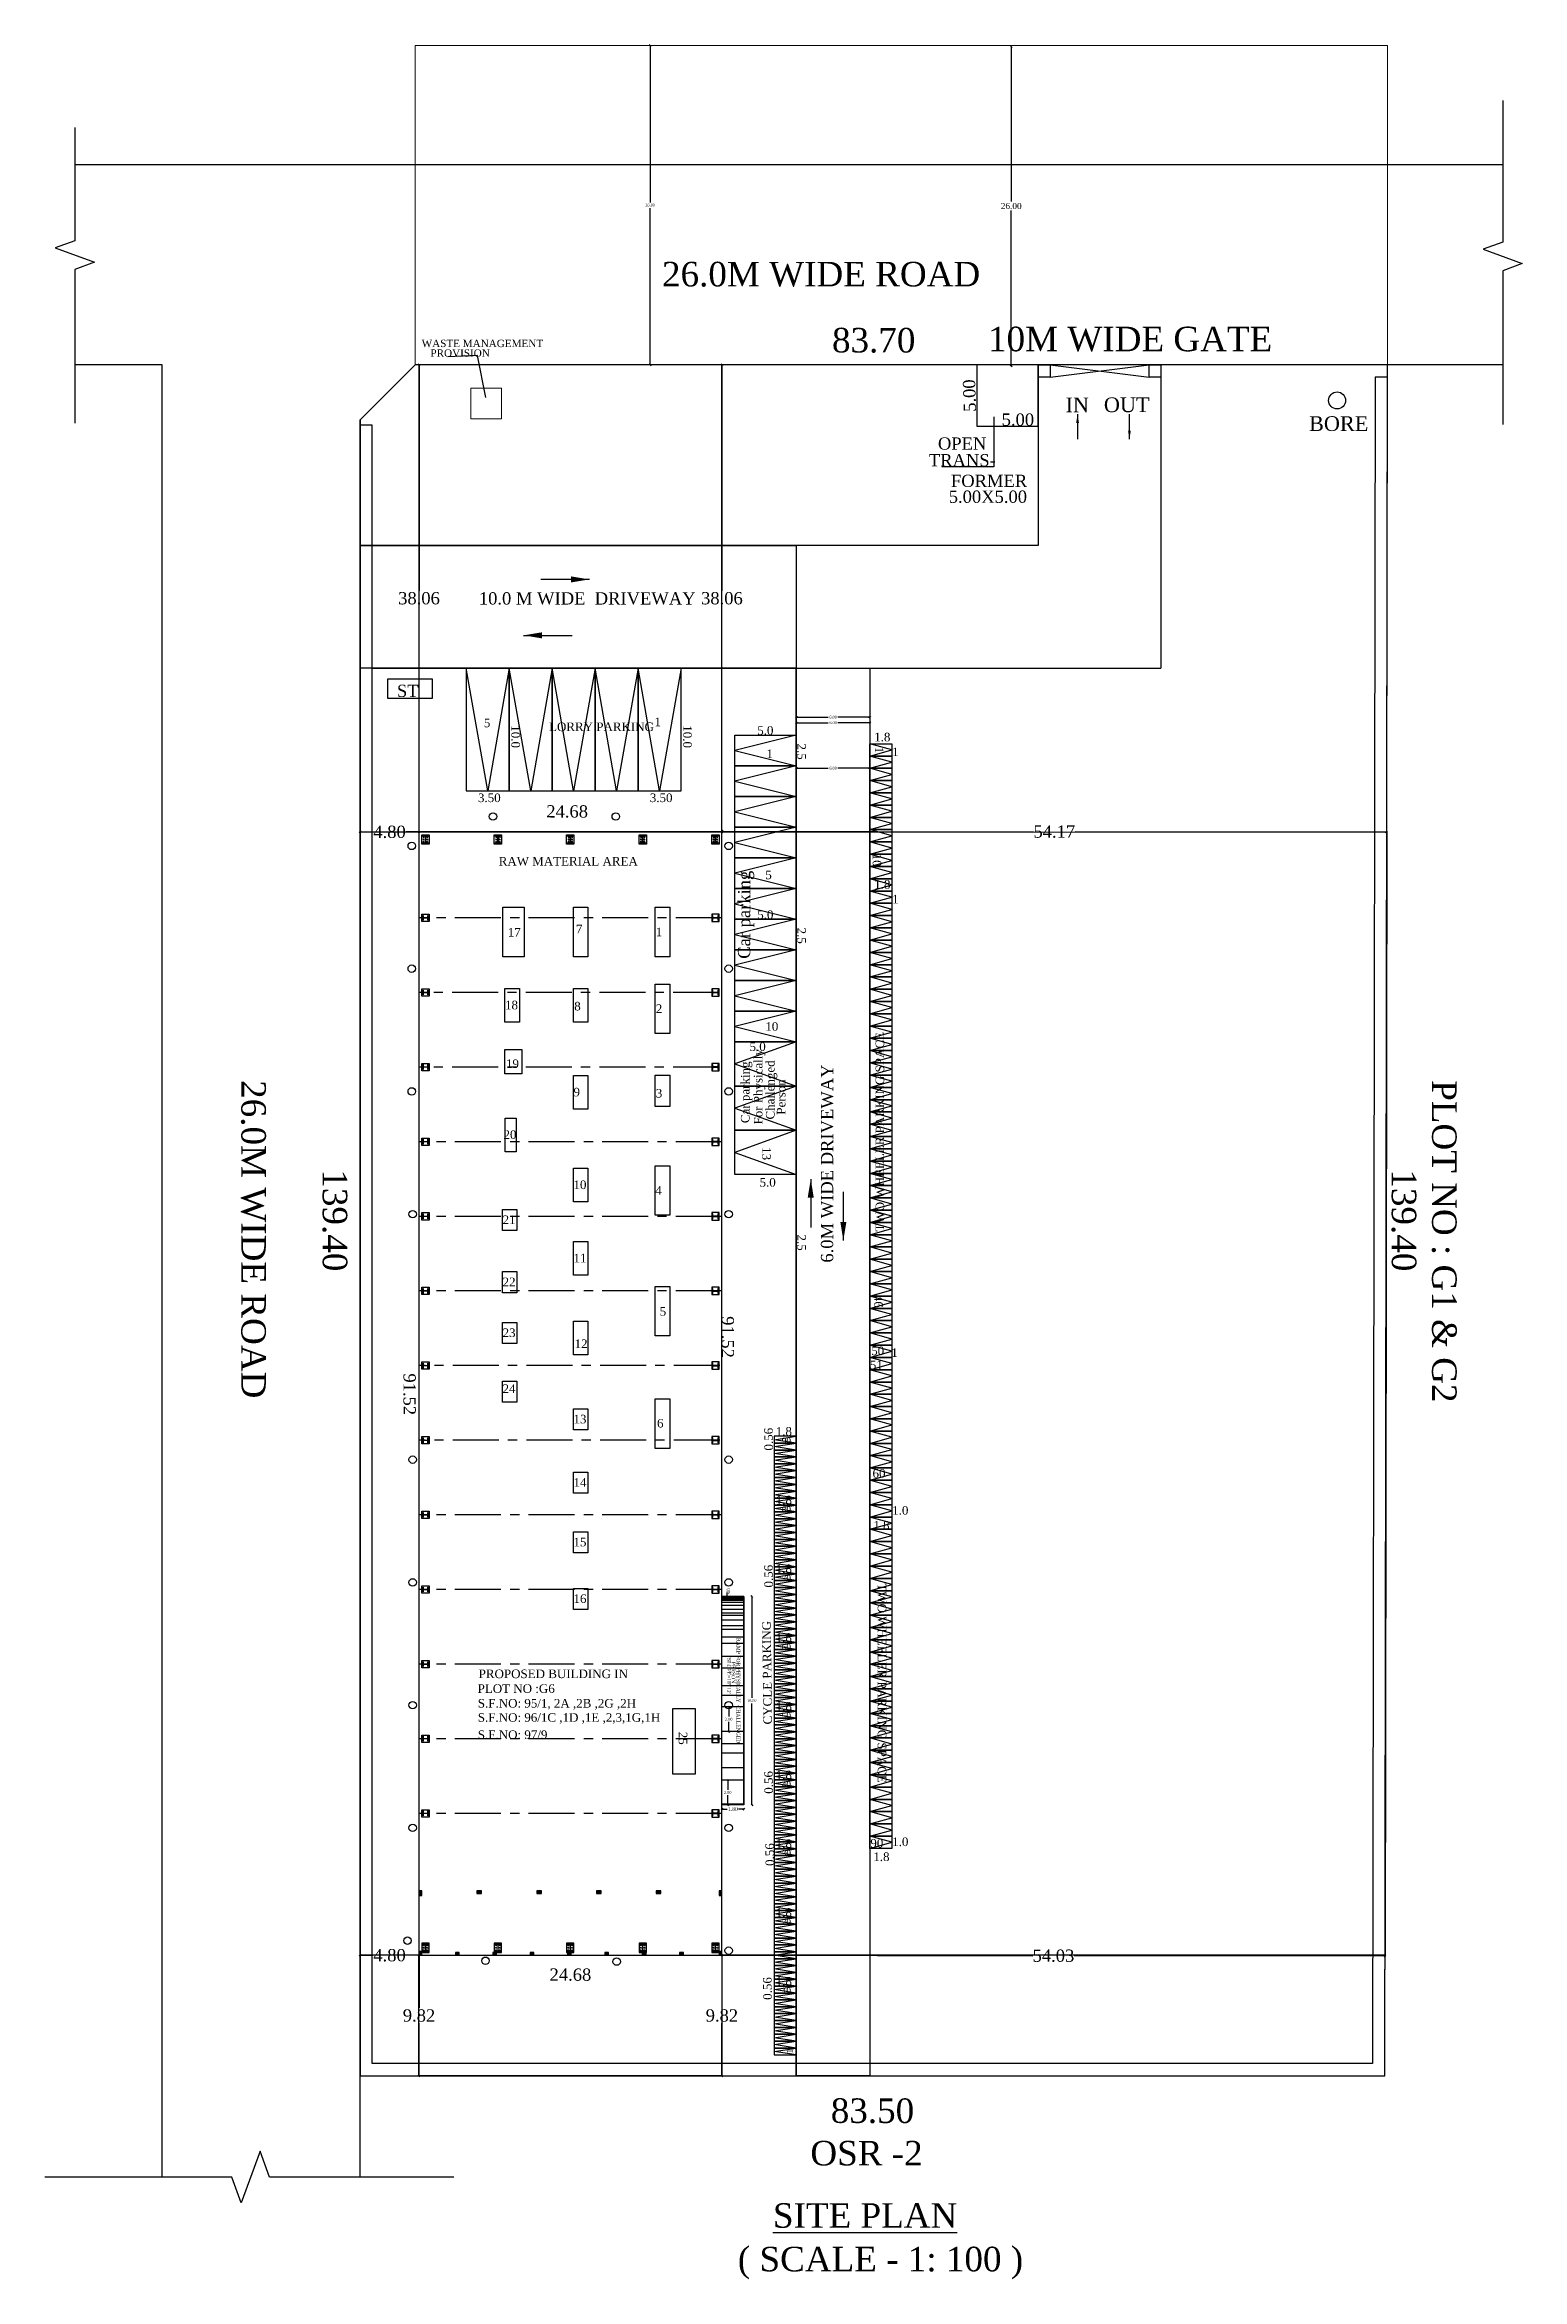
# Model space of a CAD drawing. Header units: metres. Extents: x 9436 to 9850, y -3407 to -3224.
# Drawn here: x 9729.3 to 9849.7, y -3406.5 to -3224.5 of the extents above; entities that cross this region are included whole.
import ezdxf

# ---------------------------------------------------------------- set-up
doc = ezdxf.new("R2010")
doc.units = ezdxf.units.M
doc.header["$MEASUREMENT"] = 0
doc.linetypes.add('CENTER', pattern=[2, 1.25, -0.25, 0.25, -0.25])
for name, color, linetype in [('0 HOLES', 60, 'Continuous'), ('AS_AT_SITE', 1, 'Continuous'), ('BLK_1_LVL_0_BLDG_FOOT_PRINT', 7, 'Continuous'), ('BLK_1_LVL_0_FRONT_SETBACK', 2, 'Continuous'), ('BLK_1_LVL_0_REAR_SETBACK', 7, 'Continuous'), ('BLK_1_LVL_0_SIDE_SETBACK1', 171, 'Continuous'), ('BLK_1_LVL_0_SIDE_SETBACK2', 7, 'Continuous'), ('CYCLE_PARKING', 7, 'Continuous'), ('DRIVE_WAY', 7, 'Continuous'), ('FMB_OR_PLR', 1, 'Continuous'), ('LORRY_PARKING', 7, 'Continuous'), ('PER_AISLE_WIDTH', 7, 'Continuous'), ('PLOT_BOUNDARY', 70, 'Continuous'), ('RWH', 130, 'Continuous'), ('SUPER_IMPOSED', 1, 'Continuous'), ('TRANSFORMER_YARD', 7, 'Continuous'), ('TWO_WHEELER_DRIVE_WAY', 6, 'Continuous')]:
    doc.layers.add(name, color=color, linetype=linetype)
for name, color, linetype, plot in [('BLK_1_COVERED_AREA', 140, 'Continuous', False), ('PARKING_SLOT', 30, 'Continuous', False), ('TWO_WHEELER_PARKING', 2, 'Continuous', False)]:
    doc.layers.add(name, color=color, linetype=linetype, plot=plot)
doc.layers.add('ROAD_WIDTH', color=7, linetype='Continuous', lineweight=5)
doc.layers.add('WASTE_DISPOSAL', color=7, linetype='Continuous', lineweight=0)
doc.styles.add('Isa-', font='times.ttf')
doc.styles.get("Standard").update_dxf_attribs({"font": 'arial.ttf'})
doc.styles.add('STYLE2', font='times.ttf')
doc.dimstyles.new('ISO-25', dxfattribs={"dimscale": 0, "dimtxt": 0.23, "dimasz": 0.15, "dimexe": 1.25, "dimexo": 0.625, "dimgap": 0.11, "dimtad": 0, "dimtih": 1, "dimtoh": 1, "dimzin": 1, "dimdsep": 46, "dimtxsty": 'STYLE2', "dimblk": 'OBLIQUE', "dimcen": 0, "dimse1": 1, "dimse2": 1, "dimclrd": 1, "dimclrt": 3, "dimadec": 0, "dimazin": 2, "dimtfac": 1, "dimtix": 1, "dimtofl": 0, "dimtmove": 0, "dimatfit": 3, "dimfxl": 0, "dimtolj": 1, "dimarcsym": 0})
doc.dimstyles.get("Standard").update_dxf_attribs({"dimtxt": 0.18, "dimasz": 0.18, "dimexe": 0.18, "dimexo": 0.0625, "dimgap": 0.09, "dimtad": 0, "dimtih": 1, "dimtoh": 1, "dimdec": 4, "dimzin": 0, "dimdsep": 46, "dimtxsty": 'Standard', "dimcen": 0.09, "dimadec": 0, "dimazin": 0, "dimtfac": 1, "dimtdec": 4, "dimtofl": 0, "dimtmove": 0, "dimatfit": 3, "dimfxl": 0, "dimtolj": 1, "dimtzin": 0, "dimarcsym": 0})

msp = doc.modelspace()

# ---------------------------------------------------------------- texts
at = {"color": 6, "style": 'Isa-'}
for s, height, p in [('26.0M WIDE ROAD', 2, (9779.5887, -3244.1752)), ('10M WIDE GATE', 2, (9806.15007, -3249.45965)), ('5.00', 1, (9807.26285, -3255.52726)), ('OPEN ', 1, (9802.06922, -3257.47638)), ('TRANS-', 1, (9801.3305, -3258.83764)), ('FORMER', 1, (9803.12992, -3260.51585)), ('5.00X5.00', 1, (9802.95148, -3261.80761)), ('10.0 M WIDE  DRIVEWAY', 1, (9764.66603, -3270.09351)), ('ST', 1, (9757.99097, -3277.62543)), ('5', 0.7, (9765.07273, -3280.08961)), ('LORRY PARKING', 0.7, (9770.38661, -3280.40465)), ('1', 0.7, (9778.97674, -3280.00576)), ('5.0', 0.7, (9787.34664, -3280.70327)), ('1.8', 0.7, (9796.87641, -3281.2395)), ('1', 0.7, (9788.09766, -3282.60055)), ('1', 0.7, (9798.3375, -3282.44688)), ('3.50', 0.7, (9764.59533, -3286.18812)), ('3.50', 0.7, (9778.59533, -3286.18812)), ('RAW MATERIAL AREA', 0.7, (9766.28513, -3291.35865)), ('5', 0.7, (9788.00633, -3292.47021)), ('1.8', 0.7, (9796.87641, -3293.2395)), ('5.0', 0.7, (9787.34664, -3295.70327)), ('1', 0.7, (9798.3375, -3294.44688)), ('17', 0.7, (9767.02514, -3297.13902)), ('7', 0.7, (9772.57575, -3296.87957)), ('1', 0.7, (9779.08079, -3297.1116)), ('18', 0.7, (9766.79693, -3303.07052)), ('8', 0.7, (9772.43737, -3303.16282)), ('2', 0.7, (9779.08079, -3303.37253)), ('10', 0.7, (9788.00633, -3304.81797)), ('5.0', 0.7, (9786.72014, -3306.46431)), ('19', 0.7, (9766.87509, -3307.85557)), ('9', 0.7, (9772.37618, -3310.16277)), ('3', 0.7, (9779.08079, -3310.2576)), ('20', 0.7, (9766.67358, -3313.62558)), ('5.0', 0.7, (9787.53653, -3317.51937)), ('10', 0.7, (9772.37618, -3317.71487)), ('4', 0.7, (9779.03864, -3318.17179)), ('21', 0.7, (9766.60021, -3320.5669)), ('11', 0.7, (9772.37618, -3323.68779)), ('22', 0.7, (9766.60021, -3325.62868)), ('5', 0.7, (9779.40225, -3328.03303)), ('23', 0.7, (9766.60021, -3329.77015)), ('12', 0.7, (9772.46728, -3330.66584)), ('50', 0.7, (9796.63351, -3331.24383)), ('1', 0.7, (9798.26763, -3331.3892)), ('51', 0.7, (9796.52024, -3332.39801)), ('24', 0.7, (9766.59403, -3334.32919)), ('13', 0.7, (9772.37618, -3336.80195)), ('6', 0.7, (9779.18361, -3337.14188)), ('60', 0.7, (9796.74151, -3341.22515)), ('14', 0.7, (9772.37618, -3341.96344)), ('1.0', 0.7, (9798.34166, -3344.24103)), ('1.8', 0.7, (9796.80402, -3345.46025)), ('15', 0.7, (9772.37618, -3346.82278)), ('16', 0.7, (9772.37618, -3351.43195)), ('PROPOSED BUILDING IN', 0.7, (9764.65095, -3357.5588)), ('PLOT NO :G6', 0.7, (9764.56659, -3358.76131)), ('S.F.NO: 95/1, 2A ,2B ,2G ,2H', 0.7, (9764.58126, -3359.9575)), ('S.F.NO: 96/1C ,1D ,1E ,2,3,1G,1H', 0.7, (9764.58126, -3361.11289)), ('S.F.NO: 97/9', 0.7, (9764.58126, -3362.51886)), ('90', 0.7, (9796.56334, -3371.36333)), ('1.0', 0.7, (9798.34166, -3371.24103)), ('1.8', 0.7, (9796.80402, -3372.46025)), ('OSR -2', 2, (9791.67812, -3397.25627)), ('%%USITE PLAN', 2, (9788.6279, -3402.33383)), ('( SCALE - 1: 100 )', 2, (9785.76911, -3405.8851))]:
    msp.add_text(s, height=height, dxfattribs=at).set_placement(p)
at = {"color": 3, "lineweight": 25, "ltscale": 0.25, "style": 'STYLE2'}
for s, p in [('WASTE MANAGEMENT', (9760.00773, -3249.12062)), ('PROVISION', (9760.7232, -3249.90595))]:
    msp.add_text(s, height=0.6, dxfattribs=at).set_placement(p)
at = {"color": 6, "style": 'Isa-'}
for s, height, rotation, p in [('5.00', 1, 91.7789767, (9805.17695, -3254.37867)), ('10.0', 0.7, 270, (9767.31429, -3279.93104)), ('10.0', 0.7, 270, (9781.31429, -3279.93104)), ('2.5', 0.7, 270, (9790.61416, -3281.41355)), ('1', 0.7, 270, (9796.93732, -3281.67665)), ('10', 0.7, 270, (9796.75688, -3290.38769)), ('Car parking', 1, 90, (9786.77592, -3298.95469)), ('2.5', 0.7, 270, (9790.61416, -3296.41355)), ('TWO WHEELER PARKING SPACE', 0.7, 90, (9797.68873, -3321.16488)), ('Car parking', 0.7, 90, (9786.71693, -3312.34076)), ('For Physically', 0.7, 90, (9787.77152, -3312.45458)), ('Challenged', 0.7, 90, (9788.75426, -3312.04555)), ('6.0M WIDE DRIVEWAY', 1, 90, (9793.53704, -3323.70871)), ('26.0M WIDE ROAD', 2, 270, (9745.31519, -3308.84242)), ('Person', 0.7, 90, (9789.64364, -3311.65126)), ('PLOT NO : G1 & G2', 2, 270, (9842.33124, -3308.84242)), ('13', 0.7, 270, (9787.76091, -3314.30007)), ('2.5', 0.7, 270, (9790.61416, -3321.41355)), ('46', 0.7, 270, (9796.88383, -3326.33075)), ('0.56', 0.7, 90.6443755, (9788.63059, -3339.01375)), ('1.8', 0.7, 0.6443755, (9788.85632, -3337.81506)), ('1.8', 0.7, 0.6443755, (9788.85632, -3343.41506)), ('0.56', 0.7, 90.6443755, (9788.63059, -3350.17377)), ('1.8', 0.7, 0.6443755, (9788.85632, -3349.01506)), ('UP', 0.23, 270, (9784.86631, -3350.23442)), ('TWO WHEELER PARKING SPACE', 0.7, 270, (9797.16479, -3349.84146)), ('CYCLE PARKING', 0.7, 90.6443755, (9788.54681, -3361.32694)), ('1.8', 0.7, 0.6443755, (9788.85632, -3354.61506)), ('1.8', 0.7, 0.6443755, (9788.85632, -3360.21506)), ('25', 0.7, 270, (9780.94836, -3361.92725)), ('0.56', 0.7, 90.6443755, (9788.63059, -3366.97377)), ('1.8', 0.7, 0.6443755, (9788.85632, -3365.81506)), ('0.56', 0.7, 90.6443755, (9788.72676, -3372.85377)), ('1.8', 0.7, 0.6443755, (9788.85632, -3371.41506)), ('1.8', 0.7, 0.6443755, (9788.85632, -3377.01506)), ('0.56', 0.7, 90.6443755, (9788.53686, -3383.76354)), ('1.8', 0.7, 0.6443755, (9788.85632, -3382.61506))]:
    msp.add_text(s, height=height, rotation=rotation, dxfattribs=at).set_placement(p)
at = {"color": 2, "style": 'Isa-'}
for s, rotation, p in [('90', 1.0268192, (9789.34999, -3338.47618)), ('80', 1.0268192, (9789.34999, -3344.07618)), ('70', 1.0268192, (9789.34999, -3349.67618)), ('60', 1.0268192, (9789.34999, -3355.27618)), ('50', 1.0268192, (9789.34999, -3360.87618)), ('40', 1.0268192, (9789.34999, -3366.47618)), ('30', 1.0268192, (9789.34999, -3372.07618)), ('20', 1.0268192, (9789.34999, -3377.67618)), ('10', 1.0268192, (9789.34999, -3383.27618)), ('1', 90.1520349, (9790.25192, -3388.13417))]:
    msp.add_text(s, height=0.5, rotation=rotation, dxfattribs=at).set_placement(p)
at = {"color": 2, "lineweight": 25, "style": 'STYLE2'}
for s, p in [('RAMP FOR PHYSICALLY  CHALLENGED', (9785.65668, -3354.28769)), ("'SLOPE=1IN12'", (9784.89808, -3355.8346)), ('PERSON', (9785.2559, -3356.22284))]:
    msp.add_text(s, height=0.3, rotation=270, dxfattribs=at).set_placement(p)
at = {"color": 3, "attachment_point": 5, "style": 'STYLE2'}
for s, insert, char_height, rotation in [('\\A1;83.70', (9796.83674, -3248.57902), 2, 359.9177966), ('\\A1;24.68', (9771.86001, -3286.95664), 1, 359.9177966), ('\\A1;139.40', (9752.92367, -3320.26497), 2, 270), ('\\A1;139.40', (9840.02557, -3320.26497), 2, 270), ('\\A1;91.52', (9784.94441, -3329.76945), 1, 270), ('\\A1;91.52', (9759.01723, -3334.43193), 1, 270), ('\\A1;24.68', (9772.12674, -3381.72256), 1, 359.9177966), ('\\A1;83.50', (9796.73674, -3392.81821), 2, 359.9177966)]:
    msp.add_mtext(s, dxfattribs=dict(at, insert=insert, char_height=char_height, rotation=rotation))
at = {"color": 3, "char_height": 1.2, "attachment_point": 5, "style": 'STYLE2'}
for s, insert in [('\\A1;IN', (9813.41916, -3253.82899)), ('\\A1;OUT', (9817.45033, -3253.82899)), ('\\A1;BORE', (9834.72179, -3255.36157))]:
    msp.add_mtext(s, dxfattribs=dict(at, insert=insert))

# ---------------------------------------------------------------- blocks, each defined once
blk = doc.blocks.new('_Oblique')
at = {"color": 0, "linetype": 'ByBlock', "lineweight": -2}
blk.add_line((-0.5, -0.5), (0.5, 0.5), dxfattribs=at)
blk = doc.blocks.new('*D306')
at = {"color": 1, "lineweight": -2}
for p, q in [((9754.99, -3380.14), (9756.02, -3380.14)), ((9759.79, -3380.14), (9758.75, -3380.14))]:
    blk.add_line(p, q, dxfattribs=at)
at = {"layer": 'Defpoints', "color": 0}
for p in [(9754.99, -3380.14), (9754.99, -3380.14), (9759.79, -3380.14)]:
    blk.add_point(p, dxfattribs=at)
at = {"color": 1, "lineweight": -2, "xscale": 0.15, "yscale": 0.15, "zscale": 0.15, "rotation": 180}
blk.add_blockref('_Oblique', (9754.99, -3380.14), dxfattribs=at)
at = {"color": 1, "lineweight": -2, "xscale": 0.15, "yscale": 0.15, "zscale": 0.15}
blk.add_blockref('_Oblique', (9759.79, -3380.14), dxfattribs=at)
at = {"color": 3, "insert": (9757.39, -3380.14), "char_height": 1, "attachment_point": 5, "style": 'STYLE2'}
blk.add_mtext('\\A1;4.80', dxfattribs=at)
blk = doc.blocks.new('*D307')
at = {"color": 1, "lineweight": -2}
for p, q in [((9759.79, -3250.56), (9759.79, -3268.97)), ((9759.79, -3288.62), (9759.79, -3270.21))]:
    blk.add_line(p, q, dxfattribs=at)
at = {"layer": 'Defpoints', "color": 0}
for p in [(9759.79, -3250.56), (9759.79, -3250.56), (9759.79, -3288.62)]:
    blk.add_point(p, dxfattribs=at)
at = {"color": 1, "lineweight": -2, "xscale": 0.15, "yscale": 0.15, "zscale": 0.15}
for p, rotation in [((9759.79, -3250.56), 90), ((9759.79, -3288.62), 270)]:
    blk.add_blockref('_Oblique', p, dxfattribs=dict(at, rotation=rotation))
at = {"color": 3, "insert": (9759.79, -3269.59), "char_height": 1, "attachment_point": 5, "style": 'STYLE2'}
blk.add_mtext('\\A1;38.06', dxfattribs=at)
blk = doc.blocks.new('*D308')
at = {"color": 1, "lineweight": -2}
for p, q in [((9784.47, -3250.56), (9784.47, -3268.97)), ((9784.47, -3288.62), (9784.47, -3270.21))]:
    blk.add_line(p, q, dxfattribs=at)
at = {"layer": 'Defpoints', "color": 0}
for p in [(9784.47, -3250.56), (9784.47, -3250.56), (9784.47, -3288.62)]:
    blk.add_point(p, dxfattribs=at)
at = {"color": 1, "lineweight": -2, "xscale": 0.15, "yscale": 0.15, "zscale": 0.15}
for p, rotation in [((9784.47, -3250.56), 89.9999017881901), ((9784.47, -3288.62), 269.9999017881901)]:
    blk.add_blockref('_Oblique', p, dxfattribs=dict(at, rotation=rotation))
at = {"color": 3, "insert": (9784.47, -3269.59), "char_height": 1, "attachment_point": 5, "style": 'STYLE2'}
blk.add_mtext('\\A1;38.06', dxfattribs=at)
blk = doc.blocks.new('26')
at = {"layer": '0 HOLES'}
for q in [(-28, 0), (0, 28), (28, 0), (0, -28)]:
    blk.add_line((0, 0), q, dxfattribs=at)
blk.add_circle((0, 0), 13, dxfattribs=at)
blk = doc.blocks.new('2-2-5')
at = {"color": 3}
blk.add_lwpolyline([(-0.52, -0.15), (-0.52, 0.45), (0.24, 0.45), (0.24, -0.15)], close=True, dxfattribs=at)
for points in [[(-0.45, -0.1), (-0.45, 0.4), (-0.42, 0.4), (-0.42, -0.1)], [(-0.42, 0.14), (-0.42, 0.16), (0.14, 0.16), (0.14, 0.14)], [(0.14, -0.1), (0.14, 0.4), (0.16, 0.4), (0.16, -0.1)]]:
    blk.add_lwpolyline(points, close=True)
at = {"xscale": -0.002000053278536, "yscale": 0.002000053278536, "zscale": 0.002000053278536, "rotation": 270}
for p in [(-0.34, 0.3), (-0.34, 0), (-0.14, 0.3), (-0.14, 0), (0.06, 0.3), (0.06, 0)]:
    blk.add_blockref('26', p, dxfattribs=at)
blk = doc.blocks.new('2-2')
at = {"color": 3}
blk.add_lwpolyline([(-0.41, 0.43), (0.19, 0.43), (0.19, -0.17), (-0.41, -0.17)], close=True, dxfattribs=at)
for points in [[(-0.31, 0.35), (0.09, 0.35), (0.09, 0.33), (-0.31, 0.33)], [(-0.12, 0.33), (-0.1, 0.33), (-0.1, -0.07), (-0.12, -0.07)], [(-0.31, -0.07), (0.09, -0.07), (0.09, -0.1), (-0.31, -0.1)]]:
    blk.add_lwpolyline(points, close=True)
blk = doc.blocks.new('*D309')
at = {"color": 1, "lineweight": -2}
for p, q in [((9784.47, -3288.56), (9809.85, -3288.6)), ((9838.63, -3288.64), (9813.25, -3288.6))]:
    blk.add_line(p, q, dxfattribs=at)
at = {"layer": 'Defpoints', "color": 0}
for p in [(9784.47, -3288.56), (9838.63, -3288.64), (9838.63, -3288.64)]:
    blk.add_point(p, dxfattribs=at)
at = {"color": 1, "lineweight": -2, "xscale": 0.15, "yscale": 0.15, "zscale": 0.15}
for p, rotation in [((9784.47, -3288.56), 179.9179487748591), ((9838.63, -3288.64), 359.9179487748592)]:
    blk.add_blockref('_Oblique', p, dxfattribs=dict(at, rotation=rotation))
at = {"color": 3, "insert": (9811.55, -3288.6), "char_height": 1, "attachment_point": 5, "style": 'STYLE2'}
blk.add_mtext('\\A1;54.17', dxfattribs=at)
blk = doc.blocks.new('*D304')
at = {"color": 1, "lineweight": -2}
for p, q in [((9784.47, -3380.14), (9809.81, -3380.18)), ((9838.5, -3380.22), (9813.16, -3380.18))]:
    blk.add_line(p, q, dxfattribs=at)
at = {"layer": 'Defpoints', "color": 0}
for p in [(9784.47, -3380.14), (9838.5, -3380.22), (9838.5, -3380.22)]:
    blk.add_point(p, dxfattribs=at)
at = {"color": 1, "lineweight": -2, "xscale": 0.15, "yscale": 0.15, "zscale": 0.15}
for p, rotation in [((9784.47, -3380.14), 179.9177965579139), ((9838.5, -3380.22), 359.917796557914)]:
    blk.add_blockref('_Oblique', p, dxfattribs=dict(at, rotation=rotation))
at = {"color": 3, "insert": (9811.48, -3380.18), "char_height": 1, "attachment_point": 5, "style": 'STYLE2'}
blk.add_mtext('\\A1;54.03', dxfattribs=at)
blk = doc.blocks.new('*D310')
at = {"color": 1, "lineweight": -2}
for p, q in [((9784.47, -3368.23), (9784.9, -3368.23)), ((9786.27, -3368.23), (9785.83, -3368.23))]:
    blk.add_line(p, q, dxfattribs=at)
at = {"layer": 'Defpoints', "color": 0}
for p in [(9784.47, -3367.88), (9786.27, -3367.88), (9784.47, -3368.23)]:
    blk.add_point(p, dxfattribs=at)
at = {"color": 1, "lineweight": -2, "xscale": 0.15, "yscale": 0.15, "zscale": 0.15, "rotation": 180}
blk.add_blockref('_Oblique', (9784.47, -3368.23), dxfattribs=at)
at = {"color": 1, "lineweight": -2, "xscale": 0.15, "yscale": 0.15, "zscale": 0.15}
blk.add_blockref('_Oblique', (9786.27, -3368.23), dxfattribs=at)
at = {"color": 3, "insert": (9785.37, -3368.23), "char_height": 0.3, "attachment_point": 5, "style": 'STYLE2'}
blk.add_mtext('\\A1;1.80', dxfattribs=at)
blk = doc.blocks.new('*D311')
at = {"color": 1, "lineweight": -2}
for p, q in [((9784.47, -3380.14), (9784.47, -3384.43)), ((9784.47, -3389.96), (9784.47, -3385.67))]:
    blk.add_line(p, q, dxfattribs=at)
at = {"layer": 'Defpoints', "color": 0}
for p in [(9784.47, -3380.14), (9784.47, -3389.96), (9784.47, -3389.96)]:
    blk.add_point(p, dxfattribs=at)
at = {"color": 1, "lineweight": -2, "xscale": 0.15, "yscale": 0.15, "zscale": 0.15}
for p, rotation in [((9784.47, -3380.14), 90), ((9784.47, -3389.96), 270)]:
    blk.add_blockref('_Oblique', p, dxfattribs=dict(at, rotation=rotation))
at = {"color": 3, "insert": (9784.47, -3385.05), "char_height": 1, "attachment_point": 5, "style": 'STYLE2'}
blk.add_mtext('\\A1;9.82', dxfattribs=at)
blk = doc.blocks.new('*D312')
at = {"color": 1, "lineweight": -2}
for p, q in [((9759.79, -3380.14), (9759.79, -3384.43)), ((9759.79, -3389.96), (9759.79, -3385.67))]:
    blk.add_line(p, q, dxfattribs=at)
at = {"layer": 'Defpoints', "color": 0}
for p in [(9759.79, -3380.14), (9759.79, -3389.96), (9759.79, -3389.96)]:
    blk.add_point(p, dxfattribs=at)
at = {"color": 1, "lineweight": -2, "xscale": 0.15, "yscale": 0.15, "zscale": 0.15}
for p, rotation in [((9759.79, -3380.14), 90), ((9759.79, -3389.96), 270)]:
    blk.add_blockref('_Oblique', p, dxfattribs=dict(at, rotation=rotation))
at = {"color": 3, "insert": (9759.79, -3385.05), "char_height": 1, "attachment_point": 5, "style": 'STYLE2'}
blk.add_mtext('\\A1;9.82', dxfattribs=at)
blk = doc.blocks.new('*D313')
at = {"color": 1, "lineweight": -2}
for p, q in [((9785.02, -3359.91), (9785.02, -3360.68)), ((9785.02, -3361.91), (9785.02, -3361.13))]:
    blk.add_line(p, q, dxfattribs=at)
at = {"layer": 'Defpoints', "color": 0}
for p in [(9785.73, -3359.91), (9785.02, -3361.91), (9785.73, -3361.91)]:
    blk.add_point(p, dxfattribs=at)
at = {"color": 1, "lineweight": -2, "xscale": 0.15, "yscale": 0.15, "zscale": 0.15}
for p, rotation in [((9785.02, -3359.91), 90), ((9785.02, -3361.91), 270)]:
    blk.add_blockref('_Oblique', p, dxfattribs=dict(at, rotation=rotation))
at = {"color": 3, "insert": (9785.02, -3360.91), "char_height": 0.23, "attachment_point": 5, "style": 'STYLE2'}
blk.add_mtext('\\A1;2.00', dxfattribs=at)
blk = doc.blocks.new('*D314')
at = {"color": 1, "lineweight": -2}
for p, q in [((9784.94, -3365.88), (9784.94, -3366.65)), ((9784.94, -3367.88), (9784.94, -3367.1))]:
    blk.add_line(p, q, dxfattribs=at)
at = {"layer": 'Defpoints', "color": 0}
for p in [(9785.23, -3365.88), (9784.94, -3367.88), (9785.23, -3367.88)]:
    blk.add_point(p, dxfattribs=at)
at = {"color": 1, "lineweight": -2, "xscale": 0.15, "yscale": 0.15, "zscale": 0.15}
for p, rotation in [((9784.94, -3365.88), 90), ((9784.94, -3367.88), 270)]:
    blk.add_blockref('_Oblique', p, dxfattribs=dict(at, rotation=rotation))
at = {"color": 3, "insert": (9784.94, -3366.88), "char_height": 0.23, "attachment_point": 5, "style": 'STYLE2'}
blk.add_mtext('\\A1;2.00', dxfattribs=at)
blk = doc.blocks.new('*D315')
at = {"color": 1, "lineweight": -2}
for p, q in [((9786.92, -3350.91), (9786.92, -3359.16)), ((9786.92, -3367.88), (9786.92, -3359.62))]:
    blk.add_line(p, q, dxfattribs=at)
at = {"layer": 'Defpoints', "color": 0}
for p in [(9786.27, -3350.91), (9786.27, -3367.88), (9786.92, -3367.88)]:
    blk.add_point(p, dxfattribs=at)
at = {"color": 1, "lineweight": -2, "xscale": 0.15, "yscale": 0.15, "zscale": 0.15}
for p, rotation in [((9786.92, -3350.91), 90), ((9786.92, -3367.88), 270)]:
    blk.add_blockref('_Oblique', p, dxfattribs=dict(at, rotation=rotation))
at = {"color": 3, "insert": (9786.92, -3359.39), "char_height": 0.23, "attachment_point": 5, "style": 'STYLE2'}
blk.add_mtext('\\A1;16.97', dxfattribs=at)
blk = doc.blocks.new('*D316')
at = {"color": 1, "lineweight": -2}
for p, q in [((9754.99, -3288.62), (9756.02, -3288.62)), ((9759.79, -3288.62), (9758.75, -3288.62))]:
    blk.add_line(p, q, dxfattribs=at)
at = {"layer": 'Defpoints', "color": 0}
for p in [(9754.99, -3288.62), (9754.99, -3288.62), (9759.79, -3288.62)]:
    blk.add_point(p, dxfattribs=at)
at = {"color": 1, "lineweight": -2, "xscale": 0.15, "yscale": 0.15, "zscale": 0.15}
for p, rotation in [((9754.99, -3288.62), 179.9982832663623), ((9759.79, -3288.62), 359.9982832663623)]:
    blk.add_blockref('_Oblique', p, dxfattribs=dict(at, rotation=rotation))
at = {"color": 3, "insert": (9757.39, -3288.62), "char_height": 1, "attachment_point": 5, "style": 'STYLE2'}
blk.add_mtext('\\A1;4.80', dxfattribs=at)
blk = doc.blocks.new('*D317')
at = {"layer": 'Defpoints', "color": 0}
for p in [(9790.53, -3275.28), (9796.53, -3275.28), (9790.53, -3279.27)]:
    blk.add_point(p, dxfattribs=at)
at = {"layer": 'DRIVE_WAY', "color": 1, "lineweight": -2}
for p, q in [((9790.53, -3279.27), (9793.13, -3279.27)), ((9796.53, -3279.27), (9793.92, -3279.27))]:
    blk.add_line(p, q, dxfattribs=at)
at = {"layer": 'DRIVE_WAY', "color": 1, "lineweight": -2, "xscale": 0.15, "yscale": 0.15, "zscale": 0.15, "rotation": 180}
blk.add_blockref('_Oblique', (9790.53, -3279.27), dxfattribs=at)
at = {"layer": 'DRIVE_WAY', "color": 1, "lineweight": -2, "xscale": 0.15, "yscale": 0.15, "zscale": 0.15}
blk.add_blockref('_Oblique', (9796.53, -3279.27), dxfattribs=at)
at = {"layer": 'DRIVE_WAY', "color": 3, "insert": (9793.53, -3279.27), "char_height": 0.23, "attachment_point": 5, "style": 'STYLE2'}
blk.add_mtext('\\A1;6.00', dxfattribs=at)
blk = doc.blocks.new('*D318')
at = {"layer": 'Defpoints', "color": 0}
for p in [(9790.53, -3275.28), (9796.53, -3275.28), (9790.53, -3283.43)]:
    blk.add_point(p, dxfattribs=at)
at = {"layer": 'PER_AISLE_WIDTH', "color": 1, "lineweight": -2}
for p, q in [((9790.53, -3283.43), (9793.13, -3283.43)), ((9796.53, -3283.43), (9793.92, -3283.43))]:
    blk.add_line(p, q, dxfattribs=at)
at = {"layer": 'PER_AISLE_WIDTH', "color": 1, "lineweight": -2, "xscale": 0.15, "yscale": 0.15, "zscale": 0.15, "rotation": 180}
blk.add_blockref('_Oblique', (9790.53, -3283.43), dxfattribs=at)
at = {"layer": 'PER_AISLE_WIDTH', "color": 1, "lineweight": -2, "xscale": 0.15, "yscale": 0.15, "zscale": 0.15}
blk.add_blockref('_Oblique', (9796.53, -3283.43), dxfattribs=at)
at = {"layer": 'PER_AISLE_WIDTH', "color": 3, "insert": (9793.53, -3283.43), "char_height": 0.23, "attachment_point": 5, "style": 'STYLE2'}
blk.add_mtext('\\A1;6.00', dxfattribs=at)
blk = doc.blocks.new('*D319')
at = {"layer": 'Defpoints', "color": 0}
for p in [(9790.53, -3275.28), (9796.53, -3275.28), (9790.53, -3279.72)]:
    blk.add_point(p, dxfattribs=at)
at = {"layer": 'TWO_WHEELER_DRIVE_WAY', "color": 1, "lineweight": -2}
for p, q in [((9790.53, -3279.72), (9793.13, -3279.72)), ((9796.53, -3279.72), (9793.92, -3279.72))]:
    blk.add_line(p, q, dxfattribs=at)
at = {"layer": 'TWO_WHEELER_DRIVE_WAY', "color": 1, "lineweight": -2, "xscale": 0.15, "yscale": 0.15, "zscale": 0.15, "rotation": 180}
blk.add_blockref('_Oblique', (9790.53, -3279.72), dxfattribs=at)
at = {"layer": 'TWO_WHEELER_DRIVE_WAY', "color": 1, "lineweight": -2, "xscale": 0.15, "yscale": 0.15, "zscale": 0.15}
blk.add_blockref('_Oblique', (9796.53, -3279.72), dxfattribs=at)
at = {"layer": 'TWO_WHEELER_DRIVE_WAY', "color": 3, "insert": (9793.53, -3279.72), "char_height": 0.23, "attachment_point": 5, "style": 'STYLE2'}
blk.add_mtext('\\A1;6.00', dxfattribs=at)
blk = doc.blocks.new('*D305')
at = {"layer": 'Defpoints', "color": 0, "ltscale": 2}
for p in [(9808.04, -3224.63), (9811.3, -3224.63), (9811.3, -3250.63)]:
    blk.add_point(p, dxfattribs=at)
at = {"layer": 'TRANSFORMER_YARD', "color": 1, "lineweight": -2, "ltscale": 2}
for p, q in [((9808.04, -3224.63), (9808.04, -3237.27)), ((9808.04, -3250.63), (9808.04, -3238))]:
    blk.add_line(p, q, dxfattribs=at)
at = {"layer": 'TRANSFORMER_YARD', "color": 1, "lineweight": -2, "ltscale": 2, "xscale": 0.15, "yscale": 0.15, "zscale": 0.15}
for p, rotation in [((9808.04, -3224.63), 90), ((9808.04, -3250.63), 270)]:
    blk.add_blockref('_Oblique', p, dxfattribs=dict(at, rotation=rotation))
at = {"layer": 'TRANSFORMER_YARD', "color": 3, "lineweight": 25, "ltscale": 2, "insert": (9808.04, -3237.63), "char_height": 0.5, "attachment_point": 5, "style": 'STYLE2'}
blk.add_mtext('\\A1;26.00', dxfattribs=at)
blk = doc.blocks.new('*D320')
at = {"layer": 'Defpoints', "color": 0}
for p in [(9778.62, -3224.56), (9778.62, -3224.56), (9778.62, -3250.56)]:
    blk.add_point(p, dxfattribs=at)
at = {"layer": 'ROAD_WIDTH', "color": 1, "lineweight": -2}
for p, q in [((9778.62, -3224.56), (9778.62, -3237.33)), ((9778.62, -3250.56), (9778.62, -3237.79))]:
    blk.add_line(p, q, dxfattribs=at)
at = {"layer": 'ROAD_WIDTH', "color": 1, "lineweight": -2, "xscale": 0.15, "yscale": 0.15, "zscale": 0.15}
for p, rotation in [((9778.62, -3224.56), 90), ((9778.62, -3250.56), 270)]:
    blk.add_blockref('_Oblique', p, dxfattribs=dict(at, rotation=rotation))
at = {"layer": 'ROAD_WIDTH', "color": 3, "insert": (9778.62, -3237.56), "char_height": 0.23, "attachment_point": 5, "style": 'STYLE2'}
blk.add_mtext('\\A1;26.00', dxfattribs=at)

# ---------------------------------------------------------------- dimensions: what is measured, and where the dimension line sits
at = {"color": 7}
for p1, p2, distance, override, picture, middle in [((9759.78674, -3288.61916), (9759.78674, -3250.55916), 0, {"dimscale": 1, "dimtxt": 1, "dimfxl": 75, "dimarcsym": 2}, '*D307', (9759.78674, -3269.58916)), ((9784.46674, -3288.61916), (9784.46681, -3250.55906), 0, {"dimscale": 1, "dimtxt": 1, "dimfxl": 75, "dimarcsym": 2}, '*D308', (9784.46677, -3269.58911)), ((9759.78674, -3288.61916), (9754.98674, -3288.61901), 0, {"dimscale": 1, "dimtxt": 1, "dimfxl": 75, "dimarcsym": 2}, '*D316', (9757.38674, -3288.61908)), ((9784.46674, -3288.55916), (9838.63211, -3288.63672), 0, {"dimscale": 1, "dimtxt": 1, "dimfxl": 75, "dimarcsym": 2}, '*D309', (9811.54943, -3288.59794)), ((9786.26674, -3350.90562), (9786.26674, -3367.87562), 0.649, {"dimscale": 1, "dimfxl": 75, "dimarcsym": 2}, '*D315', (9786.91574, -3359.39062)), ((9785.73113, -3359.90562), (9785.73113, -3361.90562), -0.71452, {"dimscale": 1, "dimfxl": 75, "dimarcsym": 2}, '*D313', (9785.01661, -3360.90562)), ((9785.22534, -3365.87562), (9785.22534, -3367.87562), -0.2887, {"dimscale": 1, "dimfxl": 75, "dimarcsym": 2}, '*D314', (9784.93664, -3366.87562)), ((9786.26674, -3367.87562), (9784.46674, -3367.87562), 0.35202, {"dimscale": 1, "dimtxt": 0.3, "dimfxl": 75, "dimarcsym": 2}, '*D310', (9785.36674, -3368.22764)), ((9759.78674, -3380.13916), (9754.98674, -3380.13916), 0, {"dimscale": 1, "dimtxt": 1, "dimfxl": 75, "dimarcsym": 2}, '*D306', (9757.38674, -3380.13916)), ((9759.78674, -3380.13916), (9759.78674, -3389.95901), 0, {"dimscale": 1, "dimtxt": 1, "dimfxl": 75, "dimarcsym": 2}, '*D312', (9759.78674, -3385.04908)), ((9784.46674, -3380.13916), (9784.46674, -3389.95901), 0, {"dimscale": 1, "dimtxt": 1, "dimfxl": 75, "dimarcsym": 2}, '*D311', (9784.46674, -3385.04908)), ((9784.46674, -3380.13916), (9838.50081, -3380.21668), 0, {"dimscale": 1, "dimtxt": 1, "dimfxl": 75, "dimarcsym": 2}, '*D304', (9811.48377, -3380.17792))]:
    dim = msp.add_aligned_dim(p1=p1, p2=p2, distance=distance, dimstyle='ISO-25', override=override, dxfattribs=at)
    dim.commit()
    dim.dimension.update_dxf_attribs({"geometry": picture, "text_midpoint": middle})
at = {"layer": 'DRIVE_WAY', "color": 255}
dim = msp.add_linear_dim(base=(9790.52676, -3279.2662), p1=(9796.52676, -3275.27944), p2=(9790.52676, -3275.27944), dimstyle='ISO-25', override={"dimscale": 1, "dimfxl": 75, "dimarcsym": 2}, dxfattribs=at)
dim.commit()
dim.dimension.update_dxf_attribs({"geometry": '*D317', "text_midpoint": (9793.52676, -3279.2662)})
at = {"layer": 'PER_AISLE_WIDTH', "color": 5}
dim = msp.add_linear_dim(base=(9790.52676, -3283.43194), p1=(9796.52676, -3275.27944), p2=(9790.52676, -3275.27944), dimstyle='ISO-25', override={"dimscale": 1, "dimfxl": 75, "dimarcsym": 2}, dxfattribs=at)
dim.commit()
dim.dimension.update_dxf_attribs({"geometry": '*D318', "text_midpoint": (9793.52676, -3283.43194)})
at = {"layer": 'ROAD_WIDTH', "color": 2}
dim = msp.add_linear_dim(base=(9778.62127, -3224.5593), p1=(9778.62127, -3250.55916), p2=(9778.62127, -3224.5593), angle=90, dimstyle='ISO-25', override={"dimscale": 1, "dimfxl": 75, "dimarcsym": 2}, dxfattribs=at)
dim.commit()
dim.dimension.update_dxf_attribs({"geometry": '*D320', "text_midpoint": (9778.62127, -3237.55923)})
at = {"layer": 'TRANSFORMER_YARD', "color": 7, "lineweight": 25, "ltscale": 2}
dim = msp.add_linear_dim(base=(9808.03766, -3224.63429), p1=(9811.29736, -3250.63416), p2=(9811.29736, -3224.63429), angle=90, dimstyle='ISO-25', override={"dimscale": 1, "dimtxt": 0.5, "dimfxl": 100, "dimfxlon": 1, "dimarcsym": 2}, dxfattribs=at)
dim.commit()
dim.dimension.update_dxf_attribs({"geometry": '*D305', "text_midpoint": (9808.03766, -3237.63422)})
at = {"layer": 'TWO_WHEELER_DRIVE_WAY', "color": 6}
dim = msp.add_linear_dim(base=(9790.52676, -3279.71832), p1=(9796.52676, -3275.27944), p2=(9790.52676, -3275.27944), dimstyle='ISO-25', override={"dimscale": 1, "dimfxl": 75, "dimarcsym": 2}, dxfattribs=at)
dim.commit()
dim.dimension.update_dxf_attribs({"geometry": '*D319', "text_midpoint": (9793.52676, -3279.71832)})

# ---------------------------------------------------------------- hatches: boundary and pattern name
h = msp.add_hatch(color=256)
h.dxf.hatch_style = 1
h.paths.add_polyline_path([(9759.78674, -3375.25916), (9760.01674, -3375.25916), (9760.01674, -3374.87916), (9759.78674, -3374.87916)])
h = msp.add_hatch(color=256)
h.dxf.hatch_style = 1
h.paths.add_polyline_path([(9764.50674, -3374.87916), (9764.50674, -3375.10916), (9764.88674, -3375.10916), (9764.88674, -3374.87916)])
h = msp.add_hatch(color=256)
h.dxf.hatch_style = 1
h.paths.add_polyline_path([(9769.37674, -3374.87916), (9769.37674, -3375.10916), (9769.75674, -3375.10916), (9769.75674, -3374.87916)])
h = msp.add_hatch(color=256)
h.dxf.hatch_style = 1
h.paths.add_polyline_path([(9774.24674, -3374.87916), (9774.24674, -3375.10916), (9774.62674, -3375.10916), (9774.62674, -3374.87916)])
h = msp.add_hatch(color=256)
h.dxf.hatch_style = 1
h.paths.add_polyline_path([(9779.11674, -3374.87916), (9779.11674, -3375.10916), (9779.49674, -3375.10916), (9779.49674, -3374.87916)])
h = msp.add_hatch(color=256)
h.dxf.hatch_style = 1
h.paths.add_polyline_path([(9784.23674, -3375.25916), (9784.46674, -3375.25916), (9784.46674, -3374.87916), (9784.23674, -3374.87916)])
h = msp.add_hatch(color=256)
h.dxf.hatch_style = 1
h.paths.add_polyline_path([(9760.01674, -3379.83436), (9759.78674, -3379.83436), (9759.78674, -3380.13916), (9760.01674, -3380.13916)])
h = msp.add_hatch(color=256)
h.dxf.hatch_style = 1
h.paths.add_polyline_path([(9763.06154, -3380.13916), (9763.06154, -3379.90916), (9762.75674, -3379.90916), (9762.75674, -3380.13916)])
h = msp.add_hatch(color=256)
h.dxf.hatch_style = 1
h.paths.add_polyline_path([(9766.10634, -3380.13916), (9766.10634, -3379.90916), (9765.80154, -3379.90916), (9765.80154, -3380.13916)])
h = msp.add_hatch(color=256)
h.dxf.hatch_style = 1
h.paths.add_polyline_path([(9769.15114, -3380.13916), (9769.15114, -3379.90916), (9768.84634, -3379.90916), (9768.84634, -3380.13916)])
h = msp.add_hatch(color=256)
h.dxf.hatch_style = 1
h.paths.add_polyline_path([(9772.19594, -3380.13916), (9772.19594, -3379.90916), (9771.89114, -3379.90916), (9771.89114, -3380.13916)])
h = msp.add_hatch(color=256)
h.dxf.hatch_style = 1
h.paths.add_polyline_path([(9775.24074, -3380.13916), (9775.24074, -3379.90916), (9774.93594, -3379.90916), (9774.93594, -3380.13916)])
h = msp.add_hatch(color=256)
h.dxf.hatch_style = 1
h.paths.add_polyline_path([(9778.28554, -3380.13916), (9778.28554, -3379.90916), (9777.98074, -3379.90916), (9777.98074, -3380.13916)])
h = msp.add_hatch(color=256)
h.dxf.hatch_style = 1
h.paths.add_polyline_path([(9781.33034, -3380.13916), (9781.33034, -3379.90916), (9781.02554, -3379.90916), (9781.02554, -3380.13916)])
h = msp.add_hatch(color=256)
h.dxf.hatch_style = 1
h.paths.add_polyline_path([(9784.46674, -3379.83436), (9784.23674, -3379.83436), (9784.23674, -3380.13916), (9784.46674, -3380.13916)])

# ---------------------------------------------------------------- linework, layer by layer
at = {"color": 7}
for p, q in [((9848.08438, -3234.28341), (9731.7466, -3234.28341)), ((9738.85828, -3250.55901), (9731.7466, -3250.55901)), ((9738.85828, -3398.20906), (9738.85828, -3250.55901)), ((9848.08438, -3250.55916), (9759.48674, -3250.55916)), ((9810.24275, -3250.55926), (9810.24275, -3251.55926)), ((9811.21642, -3250.55926), (9819.26909, -3251.55927)), ((9811.21642, -3251.55925), (9819.26909, -3250.55928)), ((9820.24275, -3250.55928), (9820.24275, -3251.55928)), ((9810.24275, -3251.55926), (9810.24275, -3265.27944)), ((9820.24275, -3251.55926), (9820.24275, -3275.27944)), ((9754.98674, -3398.20906), (9754.98674, -3255.05916)), ((9810.24275, -3265.27944), (9754.98674, -3265.27944)), ((9755.98674, -3265.27944), (9786.52676, -3265.27944)), ((9790.52676, -3275.27944), (9754.98674, -3275.27944)), ((9755.98674, -3275.27944), (9790.52676, -3275.27944)), ((9790.52676, -3275.27944), (9790.52676, -3389.95901)), ((9796.52676, -3275.27944), (9796.52676, -3389.95901)), ((9796.52676, -3275.27944), (9820.24275, -3275.27944)), ((9760.27489, -3301.69121), (9760.27489, -3301.70721)), ((9783.9786, -3332.09129), (9783.9786, -3332.10729)), ((9760.27489, -3338.17129), (9760.27489, -3338.18729)), ((9783.9786, -3338.17129), (9783.9786, -3338.18729)), ((9760.27489, -3344.2513), (9760.27489, -3344.2673)), ((9783.9786, -3344.2513), (9783.9786, -3344.2673)), ((9786.26674, -3350.90562), (9784.46674, -3350.90562)), ((9786.21674, -3350.95562), (9784.46674, -3350.95562)), ((9786.21674, -3351.00428), (9784.46674, -3351.00428)), ((9786.21674, -3351.07395), (9784.46674, -3351.07395)), ((9786.21674, -3351.16001), (9784.46674, -3351.16001)), ((9786.21674, -3351.22559), (9784.46674, -3351.22559)), ((9786.21674, -3351.41002), (9784.46674, -3351.41002)), ((9786.21674, -3350.95562), (9786.21674, -3359.90562)), ((9786.26674, -3350.90562), (9786.26674, -3359.90562)), ((9786.21674, -3351.6395), (9784.46674, -3351.6395)), ((9786.21674, -3351.97144), (9784.46674, -3351.97144)), ((9786.21674, -3352.26651), (9784.46674, -3352.26651)), ((9786.21674, -3352.45498), (9784.46674, -3352.45498)), ((9786.21674, -3352.83315), (9784.46674, -3352.83315)), ((9786.21674, -3353.30033), (9784.46674, -3353.30033)), ((9786.21674, -3353.59948), (9784.46674, -3353.59948)), ((9786.21674, -3354.21147), (9784.46674, -3354.21147)), ((9786.21674, -3354.72375), (9784.46674, -3354.72375)), ((9786.21674, -3355.80601), (9784.46674, -3355.80601)), ((9786.21674, -3356.74939), (9784.46674, -3356.74939)), ((9786.21674, -3358.17494), (9784.46674, -3358.17494)), ((9786.21674, -3358.97606), (9784.46674, -3358.97606)), ((9786.21674, -3359.90562), (9784.46674, -3359.90562)), ((9786.21674, -3359.90562), (9786.21674, -3361.90562)), ((9786.26674, -3359.90562), (9786.26674, -3361.90562)), ((9786.21674, -3361.90562), (9784.46674, -3361.90562)), ((9786.21674, -3361.90562), (9786.21674, -3367.82562)), ((9786.26674, -3361.90562), (9786.26674, -3367.87562)), ((9786.21674, -3362.91012), (9784.46674, -3362.91012)), ((9786.21674, -3363.66432), (9784.46674, -3363.66432)), ((9786.21674, -3364.86562), (9784.46674, -3364.86562)), ((9786.21674, -3365.87562), (9784.46674, -3365.87562)), ((9786.21674, -3367.82562), (9784.46674, -3367.82562)), ((9786.26674, -3367.87562), (9784.46674, -3367.87562)), ((9786.26674, -3367.87562), (9784.46674, -3367.87562)), ((9760.27489, -3368.5713), (9760.27489, -3368.5873))]:
    msp.add_line(p, q, dxfattribs=at)
at = {"color": 7, "linetype": 'CENTER', "ltscale": 3}
for p, q in [((9784.46674, -3295.61919), (9759.78674, -3295.61919)), ((9784.23674, -3301.69921), (9759.78674, -3301.69921)), ((9784.23674, -3307.77922), (9759.78674, -3307.77922)), ((9784.46674, -3313.85924), (9759.78674, -3313.85924)), ((9784.46674, -3319.94726), (9759.78674, -3319.94726)), ((9784.46674, -3326.01927), (9759.78674, -3326.01927)), ((9784.28937, -3332.09929), (9759.78674, -3332.09929)), ((9784.28937, -3338.17929), (9759.78674, -3338.17929)), ((9784.46674, -3344.2593), (9759.78674, -3344.2593)), ((9784.46674, -3350.3393), (9759.78674, -3350.3393)), ((9784.46674, -3356.4193), (9759.78674, -3356.4193)), ((9784.46674, -3362.4993), (9759.78674, -3362.4993)), ((9784.46674, -3368.5793), (9759.78674, -3368.5793))]:
    msp.add_line(p, q, dxfattribs=at)
at = {"color": 7, "linetype": 'Continuous'}
for points in [[(9848.08438, -3229.03255), (9848.08438, -3240.57097), (9846.48676, -3241.15245), (9849.682, -3242.31542), (9848.08438, -3242.89691), (9848.08438, -3255.43051)], [(9731.7466, -3231.24318), (9731.7466, -3240.46576), (9730.14899, -3241.04725), (9733.34422, -3242.21022), (9731.7466, -3242.79171), (9731.7466, -3255.32531)], [(9762.6324, -3398.20906), (9747.60682, -3398.20906), (9746.83949, -3396.10085), (9745.30485, -3400.31726), (9744.53753, -3398.20906), (9729.29214, -3398.20906)]]:
    msp.add_lwpolyline(points, dxfattribs=at)
at = {"color": 7}
for points in [[(9754.98674, -3255.05901), (9754.98674, -3389.95901), (9838.48674, -3389.95901), (9838.68674, -3250.55916), (9759.48674, -3250.55902)], [(9811.21642, -3250.55926), (9811.21642, -3251.55925), (9810.24275, -3251.55925), (9810.24275, -3250.55926)], [(9820.24275, -3250.55928), (9820.24275, -3251.55927), (9819.26909, -3251.55927), (9819.26909, -3250.55928)], [(9759.78674, -3288.61916), (9759.78674, -3380.13916), (9784.46674, -3380.13916), (9784.46674, -3288.61916)], [(9768.35971, -3294.75379), (9768.35971, -3298.78357), (9766.6281, -3298.78357), (9766.6281, -3294.75379)], [(9773.54637, -3294.75379), (9773.54637, -3298.78357), (9772.37284, -3298.78357), (9772.37284, -3294.75379)], [(9780.21489, -3294.75379), (9780.21489, -3298.78357), (9779.04136, -3298.78357), (9779.04136, -3294.75379)], [(9767.96712, -3301.37311), (9767.96712, -3304.11766), (9766.79359, -3304.11766), (9766.79359, -3301.37311)], [(9773.54637, -3301.37311), (9773.54637, -3304.11766), (9772.37284, -3304.11766), (9772.37284, -3301.37311)], [(9780.21489, -3301.01365), (9780.21489, -3305.04342), (9779.04136, -3305.04342), (9779.04136, -3301.01365)], [(9768.1794, -3306.35481), (9768.1794, -3308.33099), (9766.79359, -3308.33099), (9766.79359, -3306.35481)], [(9773.54637, -3308.46536), (9773.54637, -3311.20991), (9772.37284, -3311.20991), (9772.37284, -3308.46536)], [(9780.21489, -3308.44721), (9780.21489, -3310.99028), (9779.04136, -3310.99028), (9779.04136, -3308.44721)], [(9767.70525, -3311.92818), (9767.70525, -3314.67273), (9766.80876, -3314.67273), (9766.80876, -3311.92818)], [(9773.54637, -3316.01747), (9773.54637, -3318.76202), (9772.37284, -3318.76202), (9772.37284, -3316.01747)], [(9780.21489, -3315.81399), (9780.21489, -3319.84376), (9779.04136, -3319.84376), (9779.04136, -3315.81399)], [(9767.7704, -3319.38053), (9767.7704, -3321.103), (9766.59687, -3321.103), (9766.59687, -3319.38053)], [(9773.54637, -3321.99038), (9773.54637, -3324.73493), (9772.37284, -3324.73493), (9772.37284, -3321.99038)], [(9767.7704, -3324.44232), (9767.7704, -3326.16479), (9766.59687, -3326.16479), (9766.59687, -3324.44232)], [(9780.21489, -3325.64586), (9780.21489, -3329.67563), (9779.04136, -3329.67563), (9779.04136, -3325.64586)], [(9767.7704, -3328.58378), (9767.7704, -3330.30625), (9766.59687, -3330.30625), (9766.59687, -3328.58378)], [(9773.54637, -3328.48096), (9773.54637, -3331.22551), (9772.37284, -3331.22551), (9772.37284, -3328.48096)], [(9767.7704, -3333.35274), (9767.7704, -3335.07521), (9766.59687, -3335.07521), (9766.59687, -3333.35274)], [(9780.21489, -3334.80783), (9780.21489, -3338.8376), (9779.04136, -3338.8376), (9779.04136, -3334.80783)], [(9773.54637, -3335.61558), (9773.54637, -3337.33805), (9772.37284, -3337.33805), (9772.37284, -3335.61558)], [(9773.54637, -3340.77707), (9773.54637, -3342.49954), (9772.37284, -3342.49954), (9772.37284, -3340.77707)], [(9773.54637, -3345.63641), (9773.54637, -3347.35888), (9772.37284, -3347.35888), (9772.37284, -3345.63641)], [(9773.54637, -3350.24559), (9773.54637, -3351.96806), (9772.37284, -3351.96806), (9772.37284, -3350.24559)], [(9782.28178, -3360.02733), (9782.28178, -3365.37986), (9780.46054, -3365.37986), (9780.46054, -3360.02733)], [(9759.78674, -3375.25916), (9760.01674, -3375.25916), (9760.01674, -3374.87916), (9759.78674, -3374.87916)], [(9764.50674, -3374.87916), (9764.50674, -3375.10916), (9764.88674, -3375.10916), (9764.88674, -3374.87916)], [(9769.37674, -3374.87916), (9769.37674, -3375.10916), (9769.75674, -3375.10916), (9769.75674, -3374.87916)], [(9774.24674, -3374.87916), (9774.24674, -3375.10916), (9774.62674, -3375.10916), (9774.62674, -3374.87916)], [(9779.11674, -3374.87916), (9779.11674, -3375.10916), (9779.49674, -3375.10916), (9779.49674, -3374.87916)], [(9784.23674, -3375.25916), (9784.46674, -3375.25916), (9784.46674, -3374.87916), (9784.23674, -3374.87916)], [(9760.01674, -3379.83436), (9759.78674, -3379.83436), (9759.78674, -3380.13916), (9760.01674, -3380.13916)], [(9763.06154, -3380.13916), (9763.06154, -3379.90916), (9762.75674, -3379.90916), (9762.75674, -3380.13916)], [(9766.10634, -3380.13916), (9766.10634, -3379.90916), (9765.80154, -3379.90916), (9765.80154, -3380.13916)], [(9769.15114, -3380.13916), (9769.15114, -3379.90916), (9768.84634, -3379.90916), (9768.84634, -3380.13916)], [(9772.19594, -3380.13916), (9772.19594, -3379.90916), (9771.89114, -3379.90916), (9771.89114, -3380.13916)], [(9775.24074, -3380.13916), (9775.24074, -3379.90916), (9774.93594, -3379.90916), (9774.93594, -3380.13916)], [(9778.28554, -3380.13916), (9778.28554, -3379.90916), (9777.98074, -3379.90916), (9777.98074, -3380.13916)], [(9781.33034, -3380.13916), (9781.33034, -3379.90916), (9781.02554, -3379.90916), (9781.02554, -3380.13916)], [(9784.46674, -3379.83436), (9784.23674, -3379.83436), (9784.23674, -3380.13916), (9784.46674, -3380.13916)]]:
    msp.add_lwpolyline(points, close=True, dxfattribs=at)
for points in [[(9754.98674, -3389.95901), (9838.48674, -3389.95901), (9838.68674, -3250.55916)], [(9767.13871, -3275.27944), (9765.38871, -3285.27944), (9763.63871, -3275.27944)], [(9770.63871, -3275.27944), (9768.88871, -3285.27944), (9767.13871, -3275.27944)], [(9774.13871, -3275.27944), (9772.38871, -3285.27944), (9770.63871, -3275.27944)], [(9777.63871, -3275.27944), (9775.88871, -3285.27944), (9774.13871, -3275.27944)], [(9781.13871, -3275.27944), (9779.38871, -3285.27944), (9777.63871, -3275.27944)], [(9790.52676, -3280.72311), (9785.52676, -3281.97311), (9790.52676, -3283.22311)], [(9796.52676, -3282.43374), (9798.32676, -3281.93374), (9796.52676, -3281.43374)], [(9790.52676, -3283.22311), (9785.52676, -3284.47311), (9790.52676, -3285.72311)], [(9796.52676, -3283.43374), (9798.32676, -3282.93374), (9796.52676, -3282.43374)], [(9796.52676, -3284.43374), (9798.32676, -3283.93374), (9796.52676, -3283.43374)], [(9790.52676, -3285.72311), (9785.52676, -3286.97311), (9790.52676, -3288.22311)], [(9796.52676, -3285.43374), (9798.32676, -3284.93374), (9796.52676, -3284.43374)], [(9796.52676, -3286.43374), (9798.32676, -3285.93374), (9796.52676, -3285.43374)], [(9796.52676, -3287.43374), (9798.32676, -3286.93374), (9796.52676, -3286.43374)], [(9796.52676, -3288.43374), (9798.32676, -3287.93374), (9796.52676, -3287.43374)], [(9790.52676, -3288.22311), (9785.52676, -3289.47311), (9790.52676, -3290.72311)], [(9796.52676, -3289.43374), (9798.32676, -3288.93374), (9796.52676, -3288.43374)], [(9796.52676, -3290.43374), (9798.32676, -3289.93374), (9796.52676, -3289.43374)], [(9790.52676, -3290.72311), (9785.52676, -3291.97311), (9790.52676, -3293.22311)], [(9796.52676, -3291.43374), (9798.32676, -3290.93374), (9796.52676, -3290.43374)], [(9796.52676, -3292.43374), (9798.32676, -3291.93374), (9796.52676, -3291.43374)], [(9790.52676, -3293.22311), (9785.52676, -3294.47311), (9790.52676, -3295.72311)], [(9796.52676, -3293.43374), (9798.32676, -3292.93374), (9796.52676, -3292.43374)], [(9796.52676, -3294.43374), (9798.32676, -3293.93374), (9796.52676, -3293.43374)], [(9796.52676, -3295.43374), (9798.32676, -3294.93374), (9796.52676, -3294.43374)], [(9790.52676, -3295.72311), (9785.52676, -3296.97311), (9790.52676, -3298.22311)], [(9796.52676, -3296.43374), (9798.32676, -3295.93374), (9796.52676, -3295.43374)], [(9796.52676, -3297.43374), (9798.32676, -3296.93374), (9796.52676, -3296.43374)], [(9790.52676, -3298.22311), (9785.52676, -3299.47311), (9790.52676, -3300.72311)], [(9796.52676, -3298.43374), (9798.32676, -3297.93374), (9796.52676, -3297.43374)], [(9796.52676, -3299.43374), (9798.32676, -3298.93374), (9796.52676, -3298.43374)], [(9796.52676, -3300.43374), (9798.32676, -3299.93374), (9796.52676, -3299.43374)], [(9796.52676, -3301.43374), (9798.32676, -3300.93374), (9796.52676, -3300.43374)], [(9790.52676, -3300.72311), (9785.52676, -3301.97311), (9790.52676, -3303.22311)], [(9796.52676, -3302.43374), (9798.32676, -3301.93374), (9796.52676, -3301.43374)], [(9790.52676, -3303.22311), (9785.52676, -3304.47311), (9790.52676, -3305.72311)], [(9796.52676, -3303.43374), (9798.32676, -3302.93374), (9796.52676, -3302.43374)], [(9796.52676, -3304.43374), (9798.32676, -3303.93374), (9796.52676, -3303.43374)], [(9790.52676, -3305.72311), (9785.52676, -3307.52311), (9790.52676, -3309.32311)], [(9796.52676, -3305.43374), (9798.32676, -3304.93374), (9796.52676, -3304.43374)], [(9796.52676, -3306.43374), (9798.32676, -3305.93374), (9796.52676, -3305.43374)], [(9796.52676, -3307.43374), (9798.32676, -3306.93374), (9796.52676, -3306.43374)], [(9796.52676, -3308.43374), (9798.32676, -3307.93374), (9796.52676, -3307.43374)], [(9796.52676, -3309.43374), (9798.32676, -3308.93374), (9796.52676, -3308.43374)], [(9796.52676, -3310.43374), (9798.32676, -3309.93374), (9796.52676, -3309.43374)], [(9796.52676, -3311.43374), (9798.32676, -3310.93374), (9796.52676, -3310.43374)], [(9796.52676, -3312.43374), (9798.32676, -3311.93374), (9796.52676, -3311.43374)], [(9790.52676, -3312.92311), (9785.52676, -3314.72311), (9790.52676, -3316.52311)], [(9796.52676, -3313.43374), (9798.32676, -3312.93374), (9796.52676, -3312.43374)], [(9796.52676, -3314.43374), (9798.32676, -3313.93374), (9796.52676, -3313.43374)], [(9796.52676, -3315.43374), (9798.32676, -3314.93374), (9796.52676, -3314.43374)], [(9796.52676, -3316.43374), (9798.32676, -3315.93374), (9796.52676, -3315.43374)], [(9796.52676, -3317.43374), (9798.32676, -3316.93374), (9796.52676, -3316.43374)], [(9796.52676, -3318.43374), (9798.32676, -3317.93374), (9796.52676, -3317.43374)], [(9796.52676, -3319.43374), (9798.32676, -3318.93374), (9796.52676, -3318.43374)], [(9796.52676, -3320.43374), (9798.32676, -3319.93374), (9796.52676, -3319.43374)], [(9796.52676, -3321.43374), (9798.32676, -3320.93374), (9796.52676, -3320.43374)], [(9796.52676, -3322.43374), (9798.32676, -3321.93374), (9796.52676, -3321.43374)], [(9796.52676, -3323.43374), (9798.32676, -3322.93374), (9796.52676, -3322.43374)], [(9796.52676, -3324.43374), (9798.32676, -3323.93374), (9796.52676, -3323.43374)], [(9796.52676, -3325.43374), (9798.32676, -3324.93374), (9796.52676, -3324.43374)], [(9796.52676, -3326.43374), (9798.32676, -3325.93374), (9796.52676, -3325.43374)], [(9796.52676, -3327.43374), (9798.32676, -3326.93374), (9796.52676, -3326.43374)], [(9796.52676, -3328.43374), (9798.32676, -3327.93374), (9796.52676, -3327.43374)], [(9796.52676, -3329.43374), (9798.32676, -3328.93374), (9796.52676, -3328.43374)], [(9796.52676, -3330.43374), (9798.32676, -3329.93374), (9796.52676, -3329.43374)], [(9796.52676, -3331.43374), (9798.32676, -3330.93374), (9796.52676, -3330.43374)], [(9796.52676, -3332.43374), (9798.32676, -3331.93374), (9796.52676, -3331.43374)], [(9796.52676, -3333.43374), (9798.32676, -3332.93374), (9796.52676, -3332.43374)], [(9796.52676, -3334.43374), (9798.32676, -3333.93374), (9796.52676, -3333.43374)], [(9796.52676, -3335.43374), (9798.32676, -3334.93374), (9796.52676, -3334.43374)], [(9796.52676, -3336.43374), (9798.32676, -3335.93374), (9796.52676, -3335.43374)], [(9796.52676, -3337.43374), (9798.32676, -3336.93374), (9796.52676, -3336.43374)], [(9796.52676, -3338.43374), (9798.32676, -3337.93374), (9796.52676, -3337.43374)], [(9796.52676, -3339.43374), (9798.32676, -3338.93374), (9796.52676, -3338.43374)], [(9796.52676, -3340.43374), (9798.32676, -3339.93374), (9796.52676, -3339.43374)], [(9796.52676, -3341.43374), (9798.32676, -3340.93374), (9796.52676, -3340.43374)], [(9796.52676, -3342.43374), (9798.32676, -3341.93374), (9796.52676, -3341.43374)], [(9796.52676, -3343.43374), (9798.32676, -3342.93374), (9796.52676, -3342.43374)], [(9796.52676, -3344.43374), (9798.32676, -3343.93374), (9796.52676, -3343.43374)], [(9796.52676, -3345.43374), (9798.32676, -3344.93374), (9796.52676, -3344.43374)], [(9796.52676, -3346.43374), (9798.32676, -3345.93374), (9796.52676, -3345.43374)], [(9796.52676, -3347.43374), (9798.32676, -3346.93374), (9796.52676, -3346.43374)], [(9796.52676, -3348.43374), (9798.32676, -3347.93374), (9796.52676, -3347.43374)], [(9796.52676, -3349.43374), (9798.32676, -3348.93374), (9796.52676, -3348.43374)], [(9796.52676, -3350.43374), (9798.32676, -3349.93374), (9796.52676, -3349.43374)], [(9796.52676, -3351.43374), (9798.32676, -3350.93374), (9796.52676, -3350.43374)], [(9796.52676, -3352.43374), (9798.32676, -3351.93374), (9796.52676, -3351.43374)], [(9796.52676, -3353.43374), (9798.32676, -3352.93374), (9796.52676, -3352.43374)], [(9796.52676, -3354.43374), (9798.32676, -3353.93374), (9796.52676, -3353.43374)], [(9796.52676, -3355.43374), (9798.32676, -3354.93374), (9796.52676, -3354.43374)], [(9796.52676, -3356.43374), (9798.32676, -3355.93374), (9796.52676, -3355.43374)], [(9796.52676, -3357.43374), (9798.32676, -3356.93374), (9796.52676, -3356.43374)], [(9796.52676, -3358.43374), (9798.32676, -3357.93374), (9796.52676, -3357.43374)], [(9796.52676, -3359.43374), (9798.32676, -3358.93374), (9796.52676, -3358.43374)], [(9796.52676, -3360.43374), (9798.32676, -3359.93374), (9796.52676, -3359.43374)], [(9796.52676, -3361.43374), (9798.32676, -3360.93374), (9796.52676, -3360.43374)], [(9796.52676, -3362.43374), (9798.32676, -3361.93374), (9796.52676, -3361.43374)], [(9796.52676, -3363.43374), (9798.32676, -3362.93374), (9796.52676, -3362.43374)], [(9796.52676, -3364.43374), (9798.32676, -3363.93374), (9796.52676, -3363.43374)], [(9796.52676, -3365.43374), (9798.32676, -3364.93374), (9796.52676, -3364.43374)], [(9796.52676, -3366.43374), (9798.32676, -3365.93374), (9796.52676, -3365.43374)], [(9796.52676, -3367.43374), (9798.32676, -3366.93374), (9796.52676, -3366.43374)], [(9796.52676, -3368.43374), (9798.32676, -3367.93374), (9796.52676, -3367.43374)], [(9796.52676, -3369.43374), (9798.32676, -3368.93374), (9796.52676, -3368.43374)], [(9796.52676, -3370.43374), (9798.32676, -3369.93374), (9796.52676, -3369.43374)], [(9796.52676, -3371.43374), (9798.32676, -3370.93374), (9796.52676, -3370.43374)]]:
    msp.add_lwpolyline(points, dxfattribs=at)
at = {"color": 6}
for points in [[(9790.52676, -3275.27944), (9754.98674, -3275.27944), (9754.98674, -3265.27944), (9790.52676, -3265.27944)], [(9757.25686, -3276.15122), (9760.86423, -3276.15122), (9760.86423, -3277.7596), (9757.25686, -3277.7596)], [(9796.52676, -3389.95901), (9790.52676, -3389.95901), (9790.52676, -3275.27944), (9796.52676, -3275.27944)]]:
    msp.add_lwpolyline(points, close=True, dxfattribs=at)
for points in [[(9790.52676, -3309.32311), (9785.52676, -3311.12311), (9790.52676, -3312.92311)], [(9790.52676, -3338.41377), (9788.72676, -3338.13377), (9790.52676, -3337.85377)], [(9790.52676, -3338.97377), (9788.72676, -3338.69377), (9790.52676, -3338.41377)], [(9790.52676, -3339.53377), (9788.72676, -3339.25377), (9790.52676, -3338.97377)], [(9790.52676, -3340.09377), (9788.72676, -3339.81377), (9790.52676, -3339.53377)], [(9790.52676, -3340.65377), (9788.72676, -3340.37377), (9790.52676, -3340.09377)], [(9790.52676, -3341.21377), (9788.72676, -3340.93377), (9790.52676, -3340.65377)], [(9790.52676, -3341.77377), (9788.72676, -3341.49377), (9790.52676, -3341.21377)], [(9790.52676, -3342.33377), (9788.72676, -3342.05377), (9790.52676, -3341.77377)], [(9790.52676, -3342.89377), (9788.72676, -3342.61377), (9790.52676, -3342.33377)], [(9790.52676, -3343.45377), (9788.72676, -3343.17377), (9790.52676, -3342.89377)], [(9790.52676, -3344.01377), (9788.72676, -3343.73377), (9790.52676, -3343.45377)], [(9790.52676, -3344.57377), (9788.72676, -3344.29377), (9790.52676, -3344.01377)], [(9790.52676, -3345.13377), (9788.72676, -3344.85377), (9790.52676, -3344.57377)], [(9790.52676, -3345.69377), (9788.72676, -3345.41377), (9790.52676, -3345.13377)], [(9790.52676, -3346.25377), (9788.72676, -3345.97377), (9790.52676, -3345.69377)], [(9790.52676, -3346.81377), (9788.72676, -3346.53377), (9790.52676, -3346.25377)], [(9790.52676, -3347.37377), (9788.72676, -3347.09377), (9790.52676, -3346.81377)], [(9790.52676, -3347.93377), (9788.72676, -3347.65377), (9790.52676, -3347.37377)], [(9790.52676, -3348.49377), (9788.72676, -3348.21377), (9790.52676, -3347.93377)], [(9790.52676, -3349.05377), (9788.72676, -3348.77377), (9790.52676, -3348.49377)], [(9790.52676, -3349.61377), (9788.72676, -3349.33377), (9790.52676, -3349.05377)], [(9790.52676, -3350.17377), (9788.72676, -3349.89377), (9790.52676, -3349.61377)], [(9790.52676, -3350.73377), (9788.72676, -3350.45377), (9790.52676, -3350.17377)], [(9790.52676, -3351.29377), (9788.72676, -3351.01377), (9790.52676, -3350.73377)], [(9790.52676, -3351.85377), (9788.72676, -3351.57377), (9790.52676, -3351.29377)], [(9790.52676, -3352.41377), (9788.72676, -3352.13377), (9790.52676, -3351.85377)], [(9790.52676, -3352.97377), (9788.72676, -3352.69377), (9790.52676, -3352.41377)], [(9790.52676, -3353.53377), (9788.72676, -3353.25377), (9790.52676, -3352.97377)], [(9790.52676, -3354.09377), (9788.72676, -3353.81377), (9790.52676, -3353.53377)], [(9790.52676, -3354.65377), (9788.72676, -3354.37377), (9790.52676, -3354.09377)], [(9790.52676, -3355.21377), (9788.72676, -3354.93377), (9790.52676, -3354.65377)], [(9790.52676, -3355.77377), (9788.72676, -3355.49377), (9790.52676, -3355.21377)], [(9790.52676, -3356.33377), (9788.72676, -3356.05377), (9790.52676, -3355.77377)], [(9790.52676, -3356.89377), (9788.72676, -3356.61377), (9790.52676, -3356.33377)], [(9790.52676, -3357.45377), (9788.72676, -3357.17377), (9790.52676, -3356.89377)], [(9790.52676, -3358.01377), (9788.72676, -3357.73377), (9790.52676, -3357.45377)], [(9790.52676, -3358.57377), (9788.72676, -3358.29377), (9790.52676, -3358.01377)], [(9790.52676, -3359.13377), (9788.72676, -3358.85377), (9790.52676, -3358.57377)], [(9790.52676, -3359.69377), (9788.72676, -3359.41377), (9790.52676, -3359.13377)], [(9790.52676, -3360.25377), (9788.72676, -3359.97377), (9790.52676, -3359.69377)], [(9790.52676, -3360.81377), (9788.72676, -3360.53377), (9790.52676, -3360.25377)], [(9790.52676, -3361.37377), (9788.72676, -3361.09377), (9790.52676, -3360.81377)], [(9790.52676, -3361.93377), (9788.72676, -3361.65377), (9790.52676, -3361.37377)], [(9790.52676, -3362.49377), (9788.72676, -3362.21377), (9790.52676, -3361.93377)], [(9790.52676, -3363.05377), (9788.72676, -3362.77377), (9790.52676, -3362.49377)], [(9790.52676, -3363.61377), (9788.72676, -3363.33377), (9790.52676, -3363.05377)], [(9790.52676, -3364.17377), (9788.72676, -3363.89377), (9790.52676, -3363.61377)], [(9790.52676, -3364.73377), (9788.72676, -3364.45377), (9790.52676, -3364.17377)], [(9790.52676, -3365.29377), (9788.72676, -3365.01377), (9790.52676, -3364.73377)], [(9790.52676, -3365.85377), (9788.72676, -3365.57377), (9790.52676, -3365.29377)], [(9790.52676, -3366.41377), (9788.72676, -3366.13377), (9790.52676, -3365.85377)], [(9790.52676, -3366.97377), (9788.72676, -3366.69377), (9790.52676, -3366.41377)], [(9790.52676, -3367.53377), (9788.72676, -3367.25377), (9790.52676, -3366.97377)], [(9790.52676, -3368.09377), (9788.72676, -3367.81377), (9790.52676, -3367.53377)], [(9790.52676, -3368.65377), (9788.72676, -3368.37377), (9790.52676, -3368.09377)], [(9790.52676, -3369.21377), (9788.72676, -3368.93377), (9790.52676, -3368.65377)], [(9790.52676, -3369.77377), (9788.72676, -3369.49377), (9790.52676, -3369.21377)], [(9790.52676, -3370.33377), (9788.72676, -3370.05377), (9790.52676, -3369.77377)], [(9790.52676, -3370.89377), (9788.72676, -3370.61377), (9790.52676, -3370.33377)], [(9790.52676, -3371.45377), (9788.72676, -3371.17377), (9790.52676, -3370.89377)], [(9790.52676, -3372.01377), (9788.72676, -3371.73377), (9790.52676, -3371.45377)], [(9790.52676, -3372.57377), (9788.72676, -3372.29377), (9790.52676, -3372.01377)], [(9790.52676, -3373.13377), (9788.72676, -3372.85377), (9790.52676, -3372.57377)], [(9790.52676, -3373.69377), (9788.72676, -3373.41377), (9790.52676, -3373.13377)], [(9790.52676, -3374.25377), (9788.72676, -3373.97377), (9790.52676, -3373.69377)], [(9790.52676, -3374.81377), (9788.72676, -3374.53377), (9790.52676, -3374.25377)], [(9790.52676, -3375.37377), (9788.72676, -3375.09377), (9790.52676, -3374.81377)], [(9790.52676, -3375.93377), (9788.72676, -3375.65377), (9790.52676, -3375.37377)], [(9790.52676, -3376.49377), (9788.72676, -3376.21377), (9790.52676, -3375.93377)], [(9790.52676, -3377.05377), (9788.72676, -3376.77377), (9790.52676, -3376.49377)], [(9790.52676, -3377.61377), (9788.72676, -3377.33377), (9790.52676, -3377.05377)], [(9790.52676, -3378.17377), (9788.72676, -3377.89377), (9790.52676, -3377.61377)], [(9790.52676, -3378.73377), (9788.72676, -3378.45377), (9790.52676, -3378.17377)], [(9790.52676, -3379.29377), (9788.72676, -3379.01377), (9790.52676, -3378.73377)], [(9790.52676, -3379.85377), (9788.72676, -3379.57377), (9790.52676, -3379.29377)], [(9790.52676, -3380.41377), (9788.72676, -3380.13377), (9790.52676, -3379.85377)], [(9790.52676, -3380.97377), (9788.72676, -3380.69377), (9790.52676, -3380.41377)], [(9790.52676, -3381.53377), (9788.72676, -3381.25377), (9790.52676, -3380.97377)], [(9790.52676, -3382.09377), (9788.72676, -3381.81377), (9790.52676, -3381.53377)], [(9790.52676, -3382.65377), (9788.72676, -3382.37377), (9790.52676, -3382.09377)], [(9790.52676, -3383.21377), (9788.72676, -3382.93377), (9790.52676, -3382.65377)], [(9790.52676, -3383.77377), (9788.72676, -3383.49377), (9790.52676, -3383.21377)], [(9790.52676, -3384.33377), (9788.72676, -3384.05377), (9790.52676, -3383.77377)], [(9790.52676, -3384.89377), (9788.72676, -3384.61377), (9790.52676, -3384.33377)], [(9790.52676, -3385.45377), (9788.72676, -3385.17377), (9790.52676, -3384.89377)], [(9790.52676, -3386.01377), (9788.72676, -3385.73377), (9790.52676, -3385.45377)], [(9790.52676, -3386.57377), (9788.72676, -3386.29377), (9790.52676, -3386.01377)], [(9790.52676, -3387.13377), (9788.72676, -3386.85377), (9790.52676, -3386.57377)], [(9790.52676, -3387.69377), (9788.72676, -3387.41377), (9790.52676, -3387.13377)], [(9790.52676, -3388.25377), (9788.72676, -3387.97377), (9790.52676, -3387.69377)]]:
    msp.add_lwpolyline(points, dxfattribs=at)
msp.add_circle((9834.59013, -3253.4661), 0.69311, dxfattribs=at)
at = {"color": 7}
for centre in [(9765.81886, -3287.36639), (9775.81886, -3287.36639), (9759.19708, -3289.75896), (9785.02198, -3289.75896), (9759.19708, -3299.75896), (9785.02198, -3299.75896), (9759.19708, -3309.75896), (9785.02198, -3309.75896), (9759.2746, -3319.75896), (9785.02198, -3319.75896), (9759.2746, -3339.75896), (9785.02198, -3339.75896), (9759.2746, -3349.75896), (9785.02198, -3349.75896), (9759.2746, -3359.75896), (9785.02198, -3359.75896), (9759.2746, -3369.75896), (9785.02198, -3369.75896), (9758.85117, -3378.94493), (9765.20791, -3380.58081), (9775.89536, -3380.65069), (9785.02198, -3379.75896)]:
    msp.add_circle(centre, 0.30308, dxfattribs=at)
at = {"layer": 'AS_AT_SITE', "color": 6}
msp.add_lwpolyline([(9754.98674, -3255.05901), (9754.98674, -3389.95901), (9838.48674, -3389.95901), (9838.68674, -3250.55916), (9759.48674, -3250.55902)], close=True, dxfattribs=at)
at = {"layer": 'BLK_1_COVERED_AREA', "color": 140, "lineweight": 25, "ltscale": 2}
msp.add_lwpolyline([(9759.78674, -3288.61916), (9759.78674, -3380.13916), (9784.46674, -3380.13916), (9784.46674, -3288.61916)], close=True, dxfattribs=at)
at = {"layer": 'BLK_1_LVL_0_BLDG_FOOT_PRINT', "color": 1, "lineweight": 25, "ltscale": 2}
msp.add_lwpolyline([(9759.78674, -3288.61916), (9759.78674, -3380.13916), (9784.46674, -3380.13916), (9784.46674, -3288.61916)], close=True, dxfattribs=at)
at = {"layer": 'BLK_1_LVL_0_FRONT_SETBACK', "color": 2}
msp.add_lwpolyline([(9759.78674, -3288.61916), (9784.46674, -3288.6192), (9784.46681, -3250.55916), (9759.78681, -3250.55916)], close=True, dxfattribs=at)
at = {"layer": 'BLK_1_LVL_0_REAR_SETBACK', "color": 11}
msp.add_lwpolyline([(9759.78674, -3380.13916), (9784.46674, -3380.13916), (9784.4666, -3389.95901), (9759.78674, -3389.95901)], close=True, dxfattribs=at)
at = {"layer": 'BLK_1_LVL_0_SIDE_SETBACK1', "color": 171}
msp.add_lwpolyline([(9838.50083, -3380.13916), (9784.46674, -3380.13916), (9784.46674, -3288.61916), (9838.63211, -3288.63672)], close=True, dxfattribs=at)
at = {"layer": 'BLK_1_LVL_0_SIDE_SETBACK2', "color": 102}
msp.add_lwpolyline([(9759.78674, -3380.13916), (9754.98674, -3380.13916), (9754.98674, -3288.61916), (9759.78674, -3288.61916)], close=True, dxfattribs=at)
at = {"layer": 'CYCLE_PARKING', "color": 250}
for points in [[(9790.52676, -3338.41377), (9790.52676, -3337.85377), (9788.72676, -3337.85377), (9788.72676, -3338.41377)], [(9790.52676, -3338.97377), (9790.52676, -3338.41377), (9788.72676, -3338.41377), (9788.72676, -3338.97377)], [(9790.52676, -3339.53377), (9790.52676, -3338.97377), (9788.72676, -3338.97377), (9788.72676, -3339.53377)], [(9790.52676, -3340.09377), (9790.52676, -3339.53377), (9788.72676, -3339.53377), (9788.72676, -3340.09377)], [(9790.52676, -3340.65377), (9790.52676, -3340.09377), (9788.72676, -3340.09377), (9788.72676, -3340.65377)], [(9790.52676, -3341.21377), (9790.52676, -3340.65377), (9788.72676, -3340.65377), (9788.72676, -3341.21377)], [(9790.52676, -3341.77377), (9790.52676, -3341.21377), (9788.72676, -3341.21377), (9788.72676, -3341.77377)], [(9790.52676, -3342.33377), (9790.52676, -3341.77377), (9788.72676, -3341.77377), (9788.72676, -3342.33377)], [(9790.52676, -3342.89377), (9790.52676, -3342.33377), (9788.72676, -3342.33377), (9788.72676, -3342.89377)], [(9790.52676, -3343.45377), (9790.52676, -3342.89377), (9788.72676, -3342.89377), (9788.72676, -3343.45377)], [(9790.52676, -3344.01377), (9790.52676, -3343.45377), (9788.72676, -3343.45377), (9788.72676, -3344.01377)], [(9790.52676, -3344.57377), (9790.52676, -3344.01377), (9788.72676, -3344.01377), (9788.72676, -3344.57377)], [(9790.52676, -3345.13377), (9790.52676, -3344.57377), (9788.72676, -3344.57377), (9788.72676, -3345.13377)], [(9790.52676, -3345.69377), (9790.52676, -3345.13377), (9788.72676, -3345.13377), (9788.72676, -3345.69377)], [(9790.52676, -3346.25377), (9790.52676, -3345.69377), (9788.72676, -3345.69377), (9788.72676, -3346.25377)], [(9790.52676, -3346.81377), (9790.52676, -3346.25377), (9788.72676, -3346.25377), (9788.72676, -3346.81377)], [(9790.52676, -3347.37377), (9790.52676, -3346.81377), (9788.72676, -3346.81377), (9788.72676, -3347.37377)], [(9790.52676, -3347.93377), (9790.52676, -3347.37377), (9788.72676, -3347.37377), (9788.72676, -3347.93377)], [(9790.52676, -3348.49377), (9790.52676, -3347.93377), (9788.72676, -3347.93377), (9788.72676, -3348.49377)], [(9790.52676, -3349.05377), (9790.52676, -3348.49377), (9788.72676, -3348.49377), (9788.72676, -3349.05377)], [(9790.52676, -3349.61377), (9790.52676, -3349.05377), (9788.72676, -3349.05377), (9788.72676, -3349.61377)], [(9790.52676, -3350.17377), (9790.52676, -3349.61377), (9788.72676, -3349.61377), (9788.72676, -3350.17377)], [(9790.52676, -3350.73377), (9790.52676, -3350.17377), (9788.72676, -3350.17377), (9788.72676, -3350.73377)], [(9790.52676, -3351.29377), (9790.52676, -3350.73377), (9788.72676, -3350.73377), (9788.72676, -3351.29377)], [(9790.52676, -3351.85377), (9790.52676, -3351.29377), (9788.72676, -3351.29377), (9788.72676, -3351.85377)], [(9790.52676, -3352.41377), (9790.52676, -3351.85377), (9788.72676, -3351.85377), (9788.72676, -3352.41377)], [(9790.52676, -3352.97377), (9790.52676, -3352.41377), (9788.72676, -3352.41377), (9788.72676, -3352.97377)], [(9790.52676, -3353.53377), (9790.52676, -3352.97377), (9788.72676, -3352.97377), (9788.72676, -3353.53377)], [(9790.52676, -3354.09377), (9790.52676, -3353.53377), (9788.72676, -3353.53377), (9788.72676, -3354.09377)], [(9790.52676, -3354.65377), (9790.52676, -3354.09377), (9788.72676, -3354.09377), (9788.72676, -3354.65377)], [(9790.52676, -3355.21377), (9790.52676, -3354.65377), (9788.72676, -3354.65377), (9788.72676, -3355.21377)], [(9790.52676, -3355.77377), (9790.52676, -3355.21377), (9788.72676, -3355.21377), (9788.72676, -3355.77377)], [(9790.52676, -3356.33377), (9790.52676, -3355.77377), (9788.72676, -3355.77377), (9788.72676, -3356.33377)], [(9790.52676, -3356.89377), (9790.52676, -3356.33377), (9788.72676, -3356.33377), (9788.72676, -3356.89377)], [(9790.52676, -3357.45377), (9790.52676, -3356.89377), (9788.72676, -3356.89377), (9788.72676, -3357.45377)], [(9790.52676, -3358.01377), (9790.52676, -3357.45377), (9788.72676, -3357.45377), (9788.72676, -3358.01377)], [(9790.52676, -3358.57377), (9790.52676, -3358.01377), (9788.72676, -3358.01377), (9788.72676, -3358.57377)], [(9790.52676, -3359.13377), (9790.52676, -3358.57377), (9788.72676, -3358.57377), (9788.72676, -3359.13377)], [(9790.52676, -3359.69377), (9790.52676, -3359.13377), (9788.72676, -3359.13377), (9788.72676, -3359.69377)], [(9790.52676, -3360.25377), (9790.52676, -3359.69377), (9788.72676, -3359.69377), (9788.72676, -3360.25377)], [(9790.52676, -3360.81377), (9790.52676, -3360.25377), (9788.72676, -3360.25377), (9788.72676, -3360.81377)], [(9790.52676, -3361.37377), (9790.52676, -3360.81377), (9788.72676, -3360.81377), (9788.72676, -3361.37377)], [(9790.52676, -3361.93377), (9790.52676, -3361.37377), (9788.72676, -3361.37377), (9788.72676, -3361.93377)], [(9790.52676, -3362.49377), (9790.52676, -3361.93377), (9788.72676, -3361.93377), (9788.72676, -3362.49377)], [(9790.52676, -3363.05377), (9790.52676, -3362.49377), (9788.72676, -3362.49377), (9788.72676, -3363.05377)], [(9790.52676, -3363.61377), (9790.52676, -3363.05377), (9788.72676, -3363.05377), (9788.72676, -3363.61377)], [(9790.52676, -3364.17377), (9790.52676, -3363.61377), (9788.72676, -3363.61377), (9788.72676, -3364.17377)], [(9790.52676, -3364.73377), (9790.52676, -3364.17377), (9788.72676, -3364.17377), (9788.72676, -3364.73377)], [(9790.52676, -3365.29377), (9790.52676, -3364.73377), (9788.72676, -3364.73377), (9788.72676, -3365.29377)], [(9790.52676, -3365.85377), (9790.52676, -3365.29377), (9788.72676, -3365.29377), (9788.72676, -3365.85377)], [(9790.52676, -3366.41377), (9790.52676, -3365.85377), (9788.72676, -3365.85377), (9788.72676, -3366.41377)], [(9790.52676, -3366.97377), (9790.52676, -3366.41377), (9788.72676, -3366.41377), (9788.72676, -3366.97377)], [(9790.52676, -3367.53377), (9790.52676, -3366.97377), (9788.72676, -3366.97377), (9788.72676, -3367.53377)], [(9790.52676, -3368.09377), (9790.52676, -3367.53377), (9788.72676, -3367.53377), (9788.72676, -3368.09377)], [(9790.52676, -3368.65377), (9790.52676, -3368.09377), (9788.72676, -3368.09377), (9788.72676, -3368.65377)], [(9790.52676, -3369.21377), (9790.52676, -3368.65377), (9788.72676, -3368.65377), (9788.72676, -3369.21377)], [(9790.52676, -3369.77377), (9790.52676, -3369.21377), (9788.72676, -3369.21377), (9788.72676, -3369.77377)], [(9790.52676, -3370.33377), (9790.52676, -3369.77377), (9788.72676, -3369.77377), (9788.72676, -3370.33377)], [(9790.52676, -3370.89377), (9790.52676, -3370.33377), (9788.72676, -3370.33377), (9788.72676, -3370.89377)], [(9790.52676, -3371.45377), (9790.52676, -3370.89377), (9788.72676, -3370.89377), (9788.72676, -3371.45377)], [(9790.52676, -3372.01377), (9790.52676, -3371.45377), (9788.72676, -3371.45377), (9788.72676, -3372.01377)], [(9790.52676, -3372.57377), (9790.52676, -3372.01377), (9788.72676, -3372.01377), (9788.72676, -3372.57377)], [(9790.52676, -3373.13377), (9790.52676, -3372.57377), (9788.72676, -3372.57377), (9788.72676, -3373.13377)], [(9790.52676, -3373.69377), (9790.52676, -3373.13377), (9788.72676, -3373.13377), (9788.72676, -3373.69377)], [(9790.52676, -3374.25377), (9790.52676, -3373.69377), (9788.72676, -3373.69377), (9788.72676, -3374.25377)], [(9790.52676, -3374.81377), (9790.52676, -3374.25377), (9788.72676, -3374.25377), (9788.72676, -3374.81377)], [(9790.52676, -3375.37377), (9790.52676, -3374.81377), (9788.72676, -3374.81377), (9788.72676, -3375.37377)], [(9790.52676, -3375.93377), (9790.52676, -3375.37377), (9788.72676, -3375.37377), (9788.72676, -3375.93377)], [(9790.52676, -3376.49377), (9790.52676, -3375.93377), (9788.72676, -3375.93377), (9788.72676, -3376.49377)], [(9790.52676, -3377.05377), (9790.52676, -3376.49377), (9788.72676, -3376.49377), (9788.72676, -3377.05377)], [(9790.52676, -3377.61377), (9790.52676, -3377.05377), (9788.72676, -3377.05377), (9788.72676, -3377.61377)], [(9790.52676, -3378.17377), (9790.52676, -3377.61377), (9788.72676, -3377.61377), (9788.72676, -3378.17377)], [(9790.52676, -3378.73377), (9790.52676, -3378.17377), (9788.72676, -3378.17377), (9788.72676, -3378.73377)], [(9790.52676, -3379.29377), (9790.52676, -3378.73377), (9788.72676, -3378.73377), (9788.72676, -3379.29377)], [(9790.52676, -3379.85377), (9790.52676, -3379.29377), (9788.72676, -3379.29377), (9788.72676, -3379.85377)], [(9790.52676, -3380.41377), (9790.52676, -3379.85377), (9788.72676, -3379.85377), (9788.72676, -3380.41377)], [(9790.52676, -3380.97377), (9790.52676, -3380.41377), (9788.72676, -3380.41377), (9788.72676, -3380.97377)], [(9790.52676, -3381.53377), (9790.52676, -3380.97377), (9788.72676, -3380.97377), (9788.72676, -3381.53377)], [(9790.52676, -3382.09377), (9790.52676, -3381.53377), (9788.72676, -3381.53377), (9788.72676, -3382.09377)], [(9790.52676, -3382.65377), (9790.52676, -3382.09377), (9788.72676, -3382.09377), (9788.72676, -3382.65377)], [(9790.52676, -3383.21377), (9790.52676, -3382.65377), (9788.72676, -3382.65377), (9788.72676, -3383.21377)], [(9790.52676, -3383.77377), (9790.52676, -3383.21377), (9788.72676, -3383.21377), (9788.72676, -3383.77377)], [(9790.52676, -3384.33377), (9790.52676, -3383.77377), (9788.72676, -3383.77377), (9788.72676, -3384.33377)], [(9790.52676, -3384.89377), (9790.52676, -3384.33377), (9788.72676, -3384.33377), (9788.72676, -3384.89377)], [(9790.52676, -3385.45377), (9790.52676, -3384.89377), (9788.72676, -3384.89377), (9788.72676, -3385.45377)], [(9790.52676, -3386.01377), (9790.52676, -3385.45377), (9788.72676, -3385.45377), (9788.72676, -3386.01377)], [(9790.52676, -3386.57377), (9790.52676, -3386.01377), (9788.72676, -3386.01377), (9788.72676, -3386.57377)], [(9790.52676, -3387.13377), (9790.52676, -3386.57377), (9788.72676, -3386.57377), (9788.72676, -3387.13377)], [(9790.52676, -3387.69377), (9790.52676, -3387.13377), (9788.72676, -3387.13377), (9788.72676, -3387.69377)], [(9790.52676, -3388.25377), (9790.52676, -3387.69377), (9788.72676, -3387.69377), (9788.72676, -3388.25377)]]:
    msp.add_lwpolyline(points, close=True, dxfattribs=at)
at = {"layer": 'DRIVE_WAY', "color": 255}
for points in [[(9790.52676, -3275.27944), (9754.98674, -3275.27944), (9754.98674, -3265.27944), (9790.52676, -3265.27944)], [(9796.52676, -3389.95901), (9790.52676, -3389.95901), (9790.52676, -3275.27944), (9796.52676, -3275.27944)]]:
    msp.add_lwpolyline(points, close=True, dxfattribs=at)
at = {"layer": 'FMB_OR_PLR', "color": 70}
msp.add_lwpolyline([(9754.98674, -3255.05901), (9754.98674, -3389.95901), (9838.48674, -3389.95901), (9838.68674, -3250.55916), (9759.48674, -3250.55902)], close=True, dxfattribs=at)
at = {"layer": 'LORRY_PARKING', "color": 175, "ltscale": 400}
for points in [[(9767.13871, -3275.27944), (9763.63871, -3275.27944), (9763.63871, -3285.27944), (9767.13871, -3285.27944)], [(9770.63871, -3275.27944), (9767.13871, -3275.27944), (9767.13871, -3285.27944), (9770.63871, -3285.27944)], [(9774.13871, -3275.27944), (9770.63871, -3275.27944), (9770.63871, -3285.27944), (9774.13871, -3285.27944)], [(9777.63871, -3275.27944), (9774.13871, -3275.27944), (9774.13871, -3285.27944), (9777.63871, -3285.27944)], [(9781.13871, -3275.27944), (9777.63871, -3275.27944), (9777.63871, -3285.27944), (9781.13871, -3285.27944)]]:
    msp.add_lwpolyline(points, close=True, dxfattribs=at)
at = {"layer": 'PARKING_SLOT', "linetype": 'Continuous'}
for points in [[(9790.52676, -3280.72311), (9790.52676, -3283.22311), (9785.52676, -3283.22311), (9785.52676, -3280.72311)], [(9790.52676, -3283.22311), (9790.52676, -3285.72311), (9785.52676, -3285.72311), (9785.52676, -3283.22311)], [(9790.52676, -3285.72311), (9790.52676, -3288.22311), (9785.52676, -3288.22311), (9785.52676, -3285.72311)], [(9790.52676, -3288.22311), (9790.52676, -3290.72311), (9785.52676, -3290.72311), (9785.52676, -3288.22311)], [(9790.52676, -3290.72311), (9790.52676, -3293.22311), (9785.52676, -3293.22311), (9785.52676, -3290.72311)], [(9790.52676, -3293.22311), (9790.52676, -3295.72311), (9785.52676, -3295.72311), (9785.52676, -3293.22311)], [(9790.52676, -3295.72311), (9790.52676, -3298.22311), (9785.52676, -3298.22311), (9785.52676, -3295.72311)], [(9790.52676, -3298.22311), (9790.52676, -3300.72311), (9785.52676, -3300.72311), (9785.52676, -3298.22311)], [(9790.52676, -3300.72311), (9790.52676, -3303.22311), (9785.52676, -3303.22311), (9785.52676, -3300.72311)], [(9790.52676, -3303.22311), (9790.52676, -3305.72311), (9785.52676, -3305.72311), (9785.52676, -3303.22311)], [(9790.52676, -3305.72311), (9790.52676, -3309.32311), (9785.52676, -3309.32311), (9785.52676, -3305.72311)], [(9790.52676, -3309.32311), (9790.52676, -3312.92311), (9785.52676, -3312.92311), (9785.52676, -3309.32311)], [(9790.52676, -3312.92311), (9790.52676, -3316.52311), (9785.52676, -3316.52311), (9785.52676, -3312.92311)]]:
    msp.add_lwpolyline(points, close=True, dxfattribs=at)
at = {"layer": 'PER_AISLE_WIDTH', "color": 5}
for points in [[(9790.52676, -3275.27944), (9754.98674, -3275.27944), (9754.98674, -3265.27944), (9790.52676, -3265.27944)], [(9796.52676, -3389.95901), (9790.52676, -3389.95901), (9790.52676, -3275.27944), (9796.52676, -3275.27944)]]:
    msp.add_lwpolyline(points, close=True, dxfattribs=at)
at = {"layer": 'PLOT_BOUNDARY', "color": 70, "linetype": 'ByBlock'}
msp.add_lwpolyline([(9754.98674, -3255.05901), (9754.98674, -3389.95901), (9838.48674, -3389.95901), (9838.68674, -3250.55916), (9759.48674, -3250.55902)], close=True, dxfattribs=at)
at = {"layer": 'ROAD_WIDTH', "color": 2}
msp.add_lwpolyline([(9759.48628, -3250.55916), (9838.68674, -3250.55916), (9838.68674, -3224.5593), (9759.48628, -3224.5593)], close=True, dxfattribs=at)
at = {"layer": 'RWH', "color": 130}
msp.add_lwpolyline([(9837.68531, -3251.5593), (9837.48818, -3388.95916), (9755.98674, -3388.95916), (9755.98674, -3255.47337), (9754.98674, -3255.47337), (9754.98674, -3389.95901), (9838.48674, -3389.95901), (9838.68531, -3251.5593)], close=True, dxfattribs=at)
at = {"layer": 'SUPER_IMPOSED', "color": 5}
msp.add_lwpolyline([(9754.98674, -3255.05901), (9754.98674, -3389.95901), (9838.48674, -3389.95901), (9838.68674, -3250.55916), (9759.48674, -3250.55902)], close=True, dxfattribs=at)
at = {"layer": 'TRANSFORMER_YARD', "color": 7, "lineweight": 25, "ltscale": 2}
msp.add_lwpolyline([(9805.24275, -3255.55926), (9810.24275, -3255.55926), (9810.24275, -3250.55926), (9805.24275, -3250.55926)], close=True, dxfattribs=at)
at = {"layer": 'TWO_WHEELER_DRIVE_WAY', "color": 6}
for points in [[(9790.52676, -3275.27944), (9754.98674, -3275.27944), (9754.98674, -3265.27944), (9790.52676, -3265.27944)], [(9796.52676, -3389.95901), (9790.52676, -3389.95901), (9790.52676, -3275.27944), (9796.52676, -3275.27944)]]:
    msp.add_lwpolyline(points, close=True, dxfattribs=at)
at = {"layer": 'TWO_WHEELER_PARKING', "color": 2, "lineweight": 25, "ltscale": 2}
for points in [[(9798.32676, -3282.43374), (9796.52676, -3282.43374), (9796.52676, -3281.43374), (9798.32676, -3281.43374)], [(9798.32676, -3283.43374), (9796.52676, -3283.43374), (9796.52676, -3282.43374), (9798.32676, -3282.43374)], [(9798.32676, -3284.43374), (9796.52676, -3284.43374), (9796.52676, -3283.43374), (9798.32676, -3283.43374)], [(9798.32676, -3285.43374), (9796.52676, -3285.43374), (9796.52676, -3284.43374), (9798.32676, -3284.43374)], [(9798.32676, -3286.43374), (9796.52676, -3286.43374), (9796.52676, -3285.43374), (9798.32676, -3285.43374)], [(9798.32676, -3287.43374), (9796.52676, -3287.43374), (9796.52676, -3286.43374), (9798.32676, -3286.43374)], [(9798.32676, -3288.43374), (9796.52676, -3288.43374), (9796.52676, -3287.43374), (9798.32676, -3287.43374)], [(9798.32676, -3289.43374), (9796.52676, -3289.43374), (9796.52676, -3288.43374), (9798.32676, -3288.43374)], [(9798.32676, -3290.43374), (9796.52676, -3290.43374), (9796.52676, -3289.43374), (9798.32676, -3289.43374)], [(9798.32676, -3291.43374), (9796.52676, -3291.43374), (9796.52676, -3290.43374), (9798.32676, -3290.43374)], [(9798.32676, -3292.43374), (9796.52676, -3292.43374), (9796.52676, -3291.43374), (9798.32676, -3291.43374)], [(9798.32676, -3293.43374), (9796.52676, -3293.43374), (9796.52676, -3292.43374), (9798.32676, -3292.43374)], [(9798.32676, -3294.43374), (9796.52676, -3294.43374), (9796.52676, -3293.43374), (9798.32676, -3293.43374)], [(9798.32676, -3295.43374), (9796.52676, -3295.43374), (9796.52676, -3294.43374), (9798.32676, -3294.43374)], [(9798.32676, -3296.43374), (9796.52676, -3296.43374), (9796.52676, -3295.43374), (9798.32676, -3295.43374)], [(9798.32676, -3297.43374), (9796.52676, -3297.43374), (9796.52676, -3296.43374), (9798.32676, -3296.43374)], [(9798.32676, -3298.43374), (9796.52676, -3298.43374), (9796.52676, -3297.43374), (9798.32676, -3297.43374)], [(9798.32676, -3299.43374), (9796.52676, -3299.43374), (9796.52676, -3298.43374), (9798.32676, -3298.43374)], [(9798.32676, -3300.43374), (9796.52676, -3300.43374), (9796.52676, -3299.43374), (9798.32676, -3299.43374)], [(9798.32676, -3301.43374), (9796.52676, -3301.43374), (9796.52676, -3300.43374), (9798.32676, -3300.43374)], [(9798.32676, -3302.43374), (9796.52676, -3302.43374), (9796.52676, -3301.43374), (9798.32676, -3301.43374)], [(9798.32676, -3303.43374), (9796.52676, -3303.43374), (9796.52676, -3302.43374), (9798.32676, -3302.43374)], [(9798.32676, -3304.43374), (9796.52676, -3304.43374), (9796.52676, -3303.43374), (9798.32676, -3303.43374)], [(9798.32676, -3305.43374), (9796.52676, -3305.43374), (9796.52676, -3304.43374), (9798.32676, -3304.43374)], [(9798.32676, -3306.43374), (9796.52676, -3306.43374), (9796.52676, -3305.43374), (9798.32676, -3305.43374)], [(9798.32676, -3307.43374), (9796.52676, -3307.43374), (9796.52676, -3306.43374), (9798.32676, -3306.43374)], [(9798.32676, -3308.43374), (9796.52676, -3308.43374), (9796.52676, -3307.43374), (9798.32676, -3307.43374)], [(9798.32676, -3309.43374), (9796.52676, -3309.43374), (9796.52676, -3308.43374), (9798.32676, -3308.43374)], [(9798.32676, -3310.43374), (9796.52676, -3310.43374), (9796.52676, -3309.43374), (9798.32676, -3309.43374)], [(9798.32676, -3311.43374), (9796.52676, -3311.43374), (9796.52676, -3310.43374), (9798.32676, -3310.43374)], [(9798.32676, -3312.43374), (9796.52676, -3312.43374), (9796.52676, -3311.43374), (9798.32676, -3311.43374)], [(9798.32676, -3313.43374), (9796.52676, -3313.43374), (9796.52676, -3312.43374), (9798.32676, -3312.43374)], [(9798.32676, -3314.43374), (9796.52676, -3314.43374), (9796.52676, -3313.43374), (9798.32676, -3313.43374)], [(9798.32676, -3315.43374), (9796.52676, -3315.43374), (9796.52676, -3314.43374), (9798.32676, -3314.43374)], [(9798.32676, -3316.43374), (9796.52676, -3316.43374), (9796.52676, -3315.43374), (9798.32676, -3315.43374)], [(9798.32676, -3317.43374), (9796.52676, -3317.43374), (9796.52676, -3316.43374), (9798.32676, -3316.43374)], [(9798.32676, -3318.43374), (9796.52676, -3318.43374), (9796.52676, -3317.43374), (9798.32676, -3317.43374)], [(9798.32676, -3319.43374), (9796.52676, -3319.43374), (9796.52676, -3318.43374), (9798.32676, -3318.43374)], [(9798.32676, -3320.43374), (9796.52676, -3320.43374), (9796.52676, -3319.43374), (9798.32676, -3319.43374)], [(9798.32676, -3321.43374), (9796.52676, -3321.43374), (9796.52676, -3320.43374), (9798.32676, -3320.43374)], [(9798.32676, -3322.43374), (9796.52676, -3322.43374), (9796.52676, -3321.43374), (9798.32676, -3321.43374)], [(9798.32676, -3323.43374), (9796.52676, -3323.43374), (9796.52676, -3322.43374), (9798.32676, -3322.43374)], [(9798.32676, -3324.43374), (9796.52676, -3324.43374), (9796.52676, -3323.43374), (9798.32676, -3323.43374)], [(9798.32676, -3325.43374), (9796.52676, -3325.43374), (9796.52676, -3324.43374), (9798.32676, -3324.43374)], [(9798.32676, -3326.43374), (9796.52676, -3326.43374), (9796.52676, -3325.43374), (9798.32676, -3325.43374)], [(9798.32676, -3327.43374), (9796.52676, -3327.43374), (9796.52676, -3326.43374), (9798.32676, -3326.43374)], [(9798.32676, -3328.43374), (9796.52676, -3328.43374), (9796.52676, -3327.43374), (9798.32676, -3327.43374)], [(9798.32676, -3329.43374), (9796.52676, -3329.43374), (9796.52676, -3328.43374), (9798.32676, -3328.43374)], [(9798.32676, -3330.43374), (9796.52676, -3330.43374), (9796.52676, -3329.43374), (9798.32676, -3329.43374)], [(9798.32676, -3331.43374), (9796.52676, -3331.43374), (9796.52676, -3330.43374), (9798.32676, -3330.43374)], [(9798.32676, -3332.43374), (9796.52676, -3332.43374), (9796.52676, -3331.43374), (9798.32676, -3331.43374)], [(9798.32676, -3333.43374), (9796.52676, -3333.43374), (9796.52676, -3332.43374), (9798.32676, -3332.43374)], [(9798.32676, -3334.43374), (9796.52676, -3334.43374), (9796.52676, -3333.43374), (9798.32676, -3333.43374)], [(9798.32676, -3335.43374), (9796.52676, -3335.43374), (9796.52676, -3334.43374), (9798.32676, -3334.43374)], [(9798.32676, -3336.43374), (9796.52676, -3336.43374), (9796.52676, -3335.43374), (9798.32676, -3335.43374)], [(9798.32676, -3337.43374), (9796.52676, -3337.43374), (9796.52676, -3336.43374), (9798.32676, -3336.43374)], [(9798.32676, -3338.43374), (9796.52676, -3338.43374), (9796.52676, -3337.43374), (9798.32676, -3337.43374)], [(9798.32676, -3339.43374), (9796.52676, -3339.43374), (9796.52676, -3338.43374), (9798.32676, -3338.43374)], [(9798.32676, -3340.43374), (9796.52676, -3340.43374), (9796.52676, -3339.43374), (9798.32676, -3339.43374)], [(9798.32676, -3341.43374), (9796.52676, -3341.43374), (9796.52676, -3340.43374), (9798.32676, -3340.43374)], [(9798.32676, -3342.43374), (9796.52676, -3342.43374), (9796.52676, -3341.43374), (9798.32676, -3341.43374)], [(9798.32676, -3343.43374), (9796.52676, -3343.43374), (9796.52676, -3342.43374), (9798.32676, -3342.43374)], [(9798.32676, -3344.43374), (9796.52676, -3344.43374), (9796.52676, -3343.43374), (9798.32676, -3343.43374)], [(9798.32676, -3345.43374), (9796.52676, -3345.43374), (9796.52676, -3344.43374), (9798.32676, -3344.43374)], [(9798.32676, -3346.43374), (9796.52676, -3346.43374), (9796.52676, -3345.43374), (9798.32676, -3345.43374)], [(9798.32676, -3347.43374), (9796.52676, -3347.43374), (9796.52676, -3346.43374), (9798.32676, -3346.43374)], [(9798.32676, -3348.43374), (9796.52676, -3348.43374), (9796.52676, -3347.43374), (9798.32676, -3347.43374)], [(9798.32676, -3349.43374), (9796.52676, -3349.43374), (9796.52676, -3348.43374), (9798.32676, -3348.43374)], [(9798.32676, -3350.43374), (9796.52676, -3350.43374), (9796.52676, -3349.43374), (9798.32676, -3349.43374)], [(9798.32676, -3351.43374), (9796.52676, -3351.43374), (9796.52676, -3350.43374), (9798.32676, -3350.43374)], [(9798.32676, -3352.43374), (9796.52676, -3352.43374), (9796.52676, -3351.43374), (9798.32676, -3351.43374)], [(9798.32676, -3353.43374), (9796.52676, -3353.43374), (9796.52676, -3352.43374), (9798.32676, -3352.43374)], [(9798.32676, -3354.43374), (9796.52676, -3354.43374), (9796.52676, -3353.43374), (9798.32676, -3353.43374)], [(9798.32676, -3355.43374), (9796.52676, -3355.43374), (9796.52676, -3354.43374), (9798.32676, -3354.43374)], [(9798.32676, -3356.43374), (9796.52676, -3356.43374), (9796.52676, -3355.43374), (9798.32676, -3355.43374)], [(9798.32676, -3357.43374), (9796.52676, -3357.43374), (9796.52676, -3356.43374), (9798.32676, -3356.43374)], [(9798.32676, -3358.43374), (9796.52676, -3358.43374), (9796.52676, -3357.43374), (9798.32676, -3357.43374)], [(9798.32676, -3359.43374), (9796.52676, -3359.43374), (9796.52676, -3358.43374), (9798.32676, -3358.43374)], [(9798.32676, -3360.43374), (9796.52676, -3360.43374), (9796.52676, -3359.43374), (9798.32676, -3359.43374)], [(9798.32676, -3361.43374), (9796.52676, -3361.43374), (9796.52676, -3360.43374), (9798.32676, -3360.43374)], [(9798.32676, -3362.43374), (9796.52676, -3362.43374), (9796.52676, -3361.43374), (9798.32676, -3361.43374)], [(9798.32676, -3363.43374), (9796.52676, -3363.43374), (9796.52676, -3362.43374), (9798.32676, -3362.43374)], [(9798.32676, -3364.43374), (9796.52676, -3364.43374), (9796.52676, -3363.43374), (9798.32676, -3363.43374)], [(9798.32676, -3365.43374), (9796.52676, -3365.43374), (9796.52676, -3364.43374), (9798.32676, -3364.43374)], [(9798.32676, -3366.43374), (9796.52676, -3366.43374), (9796.52676, -3365.43374), (9798.32676, -3365.43374)], [(9798.32676, -3367.43374), (9796.52676, -3367.43374), (9796.52676, -3366.43374), (9798.32676, -3366.43374)], [(9798.32676, -3368.43374), (9796.52676, -3368.43374), (9796.52676, -3367.43374), (9798.32676, -3367.43374)], [(9798.32676, -3369.43374), (9796.52676, -3369.43374), (9796.52676, -3368.43374), (9798.32676, -3368.43374)], [(9798.32676, -3370.43374), (9796.52676, -3370.43374), (9796.52676, -3369.43374), (9798.32676, -3369.43374)], [(9798.32676, -3371.43374), (9796.52676, -3371.43374), (9796.52676, -3370.43374), (9798.32676, -3370.43374)]]:
    msp.add_lwpolyline(points, close=True, dxfattribs=at)
at = {"layer": 'WASTE_DISPOSAL', "color": 2}
msp.add_lwpolyline([(9766.49985, -3252.46849), (9763.99985, -3252.46849), (9763.99985, -3254.96849), (9766.49985, -3254.96849)], close=True, dxfattribs=at)

# ---------------------------------------------------------------- block references
at = {"color": 7, "rotation": 270}
for name, p in [('2-2-5', (9760.16675, -3289.37106)), ('2-2-5', (9766.06676, -3289.37106)), ('2-2-5', (9771.96678, -3289.37106)), ('2-2-5', (9777.86679, -3289.37106)), ('2-2-5', (9783.78673, -3289.37106)), ('2-2', (9760.18815, -3295.72741)), ('2-2', (9760.18815, -3301.80743)), ('2-2', (9760.18815, -3307.88744)), ('2-2', (9760.18815, -3313.96746)), ('2-2', (9760.18815, -3320.04747)), ('2-2', (9760.18815, -3326.12749)), ('2-2', (9760.18815, -3332.20751)), ('2-2', (9760.18815, -3338.28751)), ('2-2', (9760.18815, -3344.36752)), ('2-2', (9760.18815, -3350.44752)), ('2-2', (9760.18815, -3356.52752)), ('2-2', (9760.18815, -3362.60752)), ('2-2', (9760.18815, -3368.68752))]:
    msp.add_blockref(name, p, dxfattribs=at)
at = {"color": 7, "xscale": -1}
for name, p, rotation in [('2-2', (9784.06533, -3295.72741), 90), ('2-2', (9784.06533, -3301.80743), 90), ('2-2', (9784.06533, -3307.88744), 90), ('2-2', (9784.06533, -3313.96746), 90), ('2-2', (9784.06533, -3320.04747), 90), ('2-2', (9784.06533, -3326.12749), 90), ('2-2', (9784.06533, -3332.20751), 90), ('2-2', (9784.06533, -3338.28751), 90), ('2-2', (9784.06533, -3344.36752), 90), ('2-2', (9784.06533, -3350.44752), 90), ('2-2', (9784.06533, -3356.52752), 90), ('2-2', (9784.06533, -3362.60752), 90), ('2-2', (9784.06533, -3368.68752), 90), ('2-2-5', (9760.16675, -3379.38725), 270), ('2-2-5', (9766.06676, -3379.38725), 270), ('2-2-5', (9771.96678, -3379.38725), 270), ('2-2-5', (9777.86679, -3379.38725), 270), ('2-2-5', (9783.78673, -3379.38725), 270)]:
    msp.add_blockref(name, p, dxfattribs=dict(at, rotation=rotation))

msp.set_redraw_order([(e.dxf.handle, doc.entitydb.next_handle()) for e in msp.query("TEXT MTEXT ATTDEF DIMENSION ARC_DIMENSION")])  # texts and dimensions are drawn at this point

# ---------------------------------------------------------------- leaders
at = {"color": 4, "lineweight": 25, "ltscale": 0.25}
msp.add_leader([(9765.22161, -3253.21456), (9764.56074, -3249.79378), (9762.15151, -3249.92385)], dimstyle='Standard', override={"dimtxt": 0.5, "dimasz": 0.25, "dimgap": 0, "dimtxsty": 'STYLE2'}, dxfattribs=at)
at = {"color": 7}
for points, override in [([(9806.62587, -3254.81491), (9806.62587, -3258.86967), (9802.37704, -3258.86967)], {"dimscale": 1, "dimfxl": 75, "dimarcsym": 2}), ([(9813.44456, -3254.59538), (9813.44456, -3256.62129)], {"dimscale": 1, "dimasz": 0.7, "dimfxl": 100, "dimfxlon": 1, "dimarcsym": 2}), ([(9817.67189, -3256.62129), (9817.67189, -3254.59538)], {"dimscale": 1, "dimasz": 0.7, "dimfxl": 100, "dimfxlon": 1, "dimarcsym": 2}), ([(9784.89171, -3351.22559), (9784.89171, -3350.61087)], {"dimscale": 1, "dimfxl": 75, "dimarcsym": 2})]:
    msp.add_leader(points, dimstyle='ISO-25', override=override, dxfattribs=at)
at = {"color": 6}
for points in [[(9773.66991, -3268.04722), (9769.71679, -3268.04722)], [(9768.30547, -3272.60432), (9772.25859, -3272.60432)], [(9791.70688, -3316.90578), (9791.70688, -3320.8589)], [(9794.36374, -3321.899), (9794.36374, -3317.94587)]]:
    msp.add_leader(points, dimstyle='ISO-25', override={"dimscale": 1, "dimasz": 1.5, "dimfxl": 75, "dimarcsym": 2}, dxfattribs=at)

doc.saveas('drawing.dxf')
